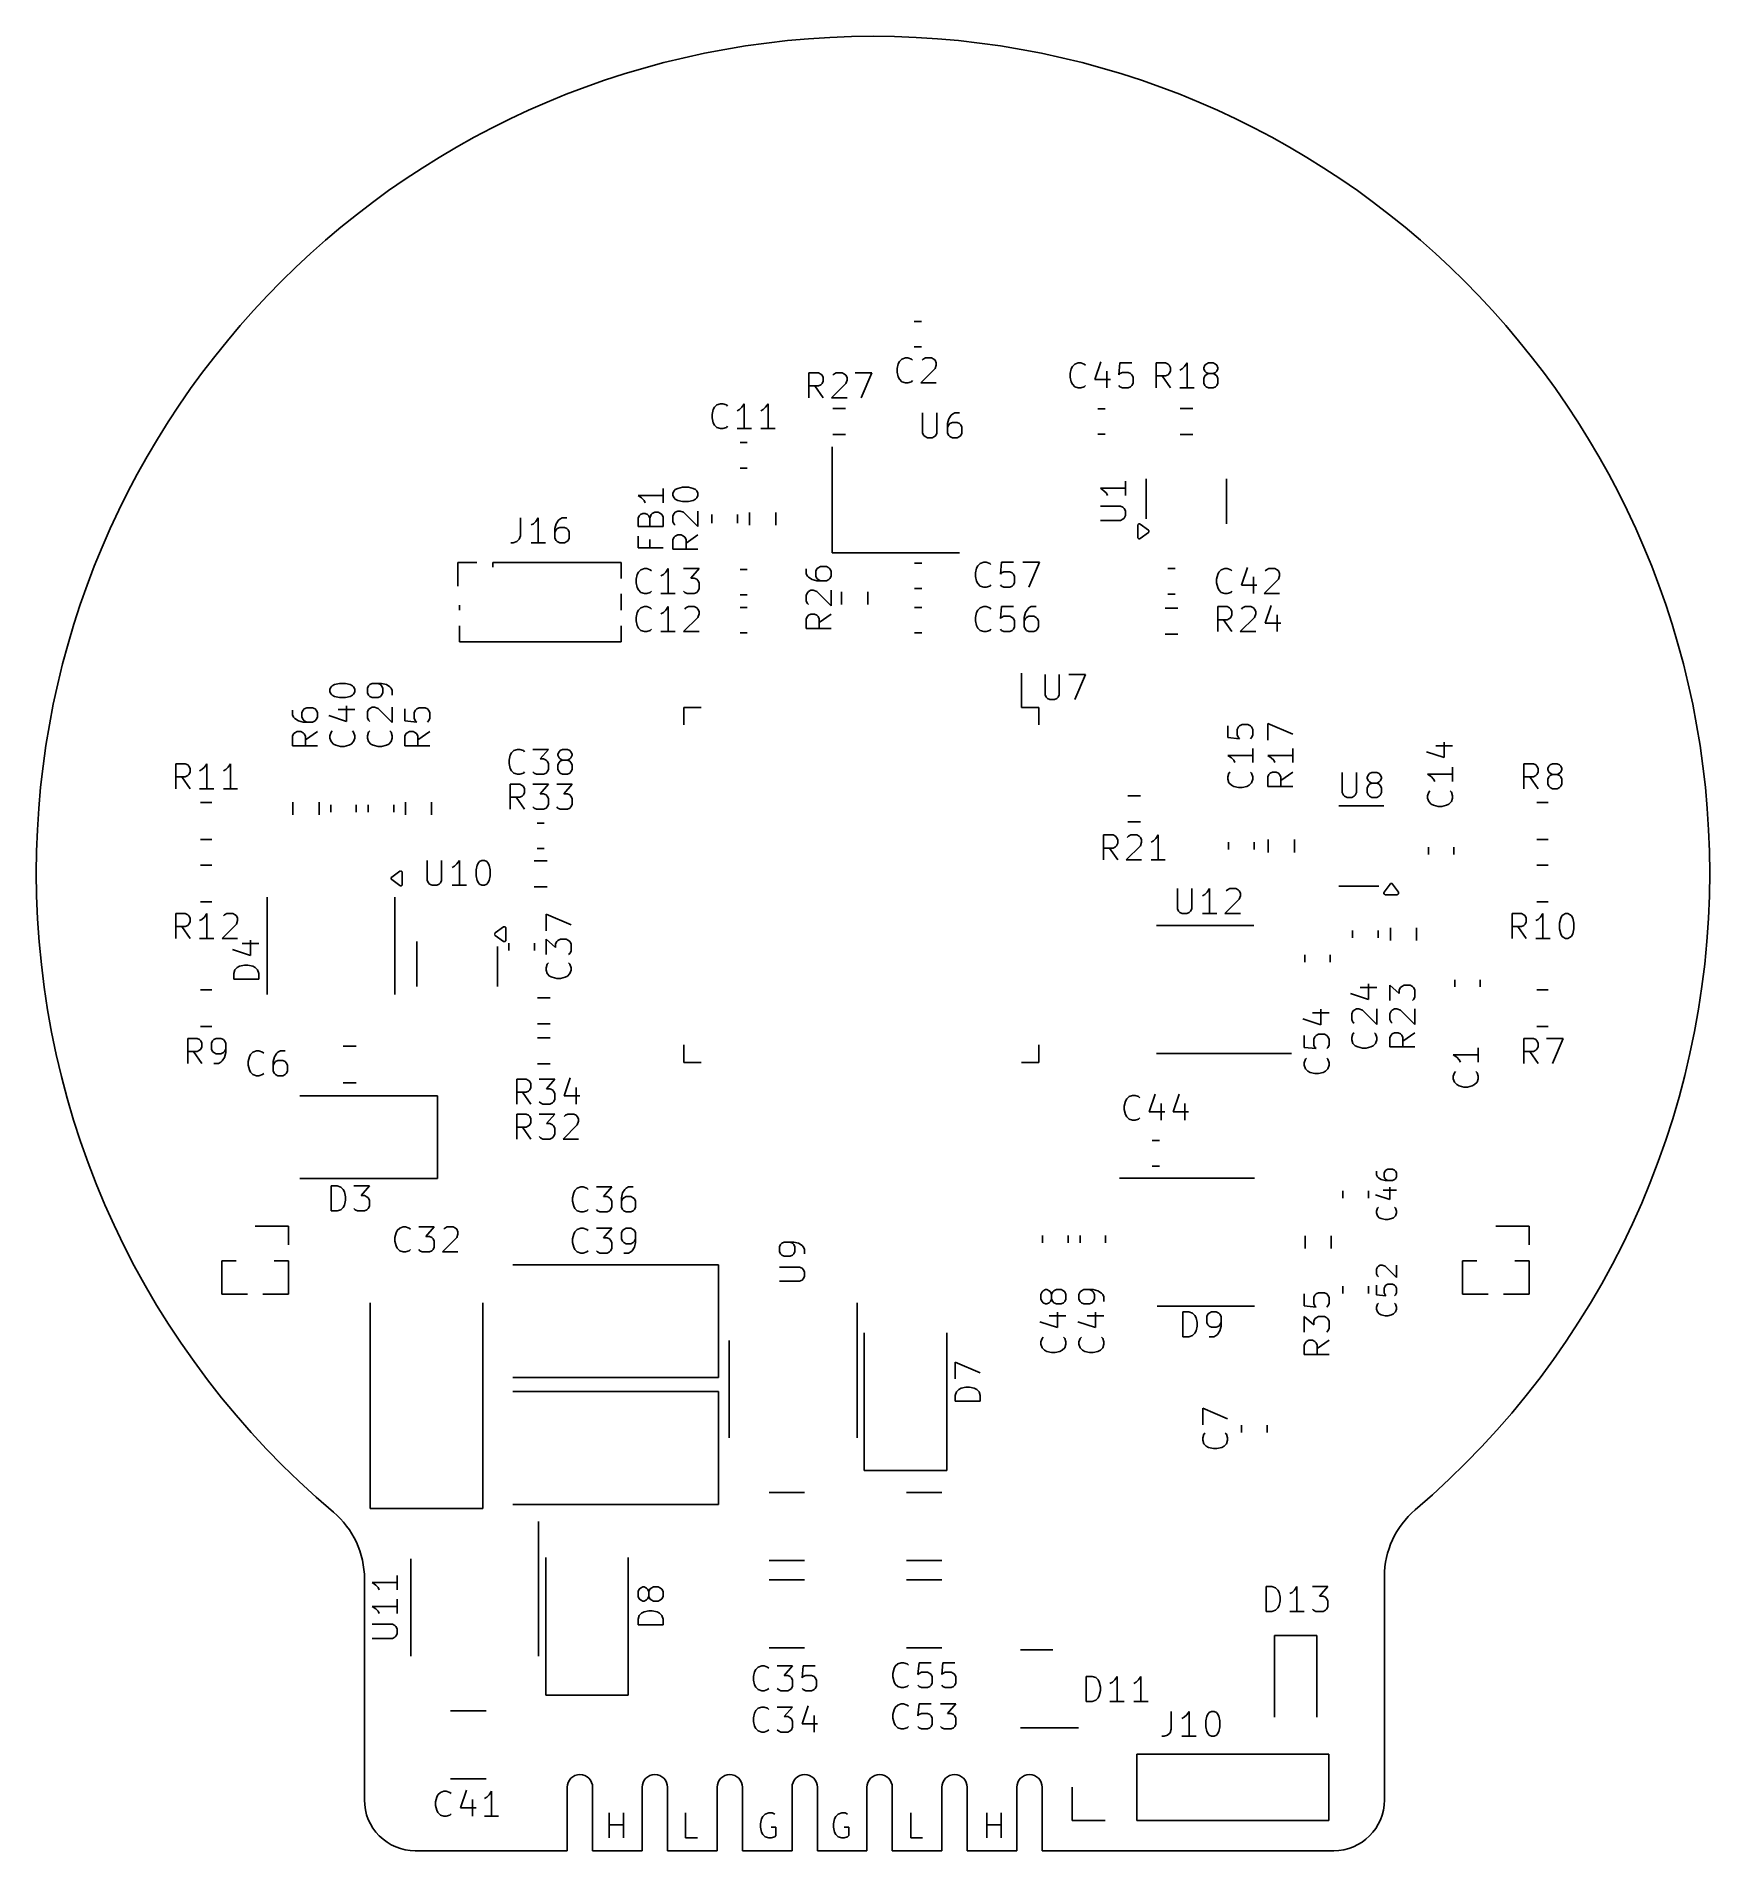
# Model space of a CAD drawing. Extents: x 116 to 183, y -110.2 to -37.6.
import ezdxf

# ---------------------------------------------------------------- set-up
doc = ezdxf.new("R2010")
doc.units = 0
doc.layers.add('BLACK', color=7, linetype='CONTINUOUS')

msp = doc.modelspace()

# ---------------------------------------------------------------- linework, layer by layer
at = {"layer": 'BLACK', "linetype": 'CONTINUOUS'}
for p, q in [((151.103733, -48.99), (151.396267, -48.99)), ((151.103733, -50.01), (151.396267, -50.01)), ((150.414286, -50.88339), (150.461905, -50.692914)), ((150.461905, -50.692914), (150.509524, -50.597676)), ((150.509524, -50.597676), (150.604762, -50.502438)), ((150.604762, -50.502438), (150.747619, -50.454819)), ((150.747619, -50.454819), (150.842857, -50.454819)), ((150.842857, -50.454819), (150.985714, -50.502438)), ((150.985714, -50.502438), (151.033333, -50.550057)), ((151.414286, -50.550057), (151.461905, -50.502438)), ((151.461905, -50.502438), (151.557143, -50.454819)), ((151.557143, -50.454819), (151.795238, -50.454819)), ((151.795238, -50.454819), (151.890476, -50.502438)), ((151.890476, -50.502438), (151.938095, -50.550057)), ((151.938095, -50.550057), (151.985714, -50.645295)), ((151.985714, -50.740533), (151.938095, -50.88339)), ((151.985714, -50.645295), (151.985714, -50.740533)), ((157.385714, -50.892914), (157.433333, -50.797676)), ((157.433333, -50.797676), (157.528571, -50.702438)), ((157.528571, -50.702438), (157.671428, -50.654819)), ((157.671428, -50.654819), (157.766666, -50.654819)), ((157.766666, -50.654819), (157.909523, -50.702438)), ((157.909523, -50.702438), (157.957142, -50.750057)), ((158.57619, -50.6072), (158.338095, -51.321485)), ((159.338095, -50.654819), (159.290476, -51.131009)), ((159.814285, -50.654819), (159.338095, -50.654819)), ((160.785714, -51.654819), (160.785714, -50.654819)), ((160.785714, -50.654819), (161.166666, -50.654819)), ((161.166666, -50.654819), (161.261904, -50.702438)), ((161.261904, -50.702438), (161.309523, -50.750057)), ((161.309523, -50.750057), (161.357142, -50.845295)), ((161.357142, -50.845295), (161.357142, -50.988152)), ((161.928571, -50.797676), (161.833333, -50.892914)), ((162.023809, -50.654819), (161.928571, -50.797676)), ((162.023809, -51.654819), (162.023809, -50.654819)), ((162.690476, -50.845295), (162.738095, -50.750057)), ((162.690476, -50.892914), (162.690476, -50.845295)), ((162.738095, -50.750057), (162.785714, -50.702438)), ((162.785714, -50.702438), (162.880952, -50.654819)), ((162.880952, -50.654819), (163.071428, -50.654819)), ((163.071428, -50.654819), (163.166666, -50.702438)), ((163.166666, -50.702438), (163.214285, -50.750057)), ((163.214285, -50.750057), (163.261904, -50.845295)), ((163.261904, -50.845295), (163.261904, -50.892914)), ((146.885714, -52.054819), (146.885714, -51.054819)), ((146.885714, -51.054819), (147.266666, -51.054819)), ((147.266666, -51.578628), (146.885714, -51.578628)), ((147.457142, -52.054819), (147.123809, -51.578628)), ((147.266666, -51.054819), (147.361904, -51.102438)), ((147.361904, -51.531009), (147.266666, -51.578628)), ((147.361904, -51.102438), (147.409523, -51.150057)), ((147.409523, -51.48339), (147.361904, -51.531009)), ((147.409523, -51.150057), (147.457142, -51.245295)), ((147.457142, -51.388152), (147.409523, -51.48339)), ((147.457142, -51.245295), (147.457142, -51.388152)), ((148.361904, -51.48339), (147.790476, -52.054819)), ((147.838095, -51.150057), (147.885714, -51.102438)), ((147.885714, -51.102438), (147.980952, -51.054819)), ((147.980952, -51.054819), (148.219047, -51.054819)), ((148.219047, -51.054819), (148.314285, -51.102438)), ((148.314285, -51.102438), (148.361904, -51.150057)), ((148.361904, -51.150057), (148.409523, -51.245295)), ((148.409523, -51.340533), (148.361904, -51.48339)), ((148.409523, -51.245295), (148.409523, -51.340533)), ((148.742857, -51.054819), (149.409523, -51.054819)), ((149.409523, -51.054819), (148.980952, -52.054819)), ((150.414286, -51.026247), (150.414286, -50.88339)), ((150.461905, -51.216723), (150.414286, -51.026247)), ((150.509524, -51.311961), (150.461905, -51.216723)), ((150.604762, -51.4072), (150.509524, -51.311961)), ((150.747619, -51.454819), (150.604762, -51.4072)), ((150.842857, -51.454819), (150.747619, -51.454819)), ((150.985714, -51.4072), (150.842857, -51.454819)), ((151.033333, -51.35958), (150.985714, -51.4072)), ((151.938095, -50.88339), (151.366667, -51.454819)), ((151.366667, -51.454819), (151.985714, -51.454819)), ((157.338095, -51.08339), (157.385714, -50.892914)), ((157.338095, -51.226247), (157.338095, -51.08339)), ((157.385714, -51.416723), (157.338095, -51.226247)), ((157.433333, -51.511961), (157.385714, -51.416723)), ((157.528571, -51.6072), (157.433333, -51.511961)), ((157.957142, -51.55958), (157.909523, -51.6072)), ((158.338095, -51.321485), (158.957142, -51.321485)), ((158.814285, -50.988152), (158.814285, -51.654819)), ((159.290476, -51.131009), (159.338095, -51.08339)), ((159.338095, -51.6072), (159.290476, -51.55958)), ((159.338095, -51.08339), (159.433333, -51.035771)), ((159.433333, -51.035771), (159.671428, -51.035771)), ((159.671428, -51.035771), (159.766666, -51.08339)), ((159.766666, -51.08339), (159.814285, -51.131009)), ((159.814285, -51.55958), (159.766666, -51.6072)), ((159.814285, -51.131009), (159.861904, -51.226247)), ((159.861904, -51.464342), (159.814285, -51.55958)), ((159.861904, -51.226247), (159.861904, -51.464342)), ((161.166666, -51.178628), (160.785714, -51.178628)), ((161.357142, -51.654819), (161.023809, -51.178628)), ((161.261904, -51.131009), (161.166666, -51.178628)), ((161.309523, -51.08339), (161.261904, -51.131009)), ((161.357142, -50.988152), (161.309523, -51.08339)), ((161.833333, -50.892914), (161.738095, -50.940533)), ((162.738095, -50.988152), (162.690476, -50.892914)), ((162.738095, -51.178628), (162.690476, -51.273866)), ((162.690476, -51.273866), (162.690476, -51.464342)), ((162.690476, -51.464342), (162.738095, -51.55958)), ((162.785714, -51.035771), (162.738095, -50.988152)), ((162.785714, -51.131009), (162.738095, -51.178628)), ((162.738095, -51.55958), (162.785714, -51.6072)), ((162.880952, -51.08339), (162.785714, -51.035771)), ((162.880952, -51.08339), (162.785714, -51.131009)), ((163.071428, -51.08339), (162.880952, -51.08339)), ((163.166666, -51.035771), (163.071428, -51.08339)), ((163.166666, -51.131009), (163.071428, -51.08339)), ((163.214285, -50.988152), (163.166666, -51.035771)), ((163.214285, -51.178628), (163.166666, -51.131009)), ((163.166666, -51.6072), (163.214285, -51.55958)), ((163.261904, -50.892914), (163.214285, -50.988152)), ((163.261904, -51.273866), (163.214285, -51.178628)), ((163.214285, -51.55958), (163.261904, -51.464342)), ((163.261904, -51.464342), (163.261904, -51.273866)), ((143.200571, -52.334438), (143.343428, -52.286819)), ((143.343428, -52.286819), (143.438666, -52.286819)), ((143.438666, -52.286819), (143.581523, -52.334438)), ((144.295809, -52.286819), (144.200571, -52.429676)), ((144.295809, -53.286819), (144.295809, -52.286819)), ((145.24819, -52.286819), (145.152952, -52.429676)), ((145.24819, -53.286819), (145.24819, -52.286819)), ((147.790476, -52.054819), (148.409523, -52.054819)), ((157.671428, -51.654819), (157.528571, -51.6072)), ((157.766666, -51.654819), (157.671428, -51.654819)), ((157.909523, -51.6072), (157.766666, -51.654819)), ((159.433333, -51.654819), (159.338095, -51.6072)), ((159.671428, -51.654819), (159.433333, -51.654819)), ((159.766666, -51.6072), (159.671428, -51.654819)), ((162.309523, -51.654819), (161.738095, -51.654819)), ((162.785714, -51.6072), (162.880952, -51.654819)), ((162.880952, -51.654819), (163.071428, -51.654819)), ((163.071428, -51.654819), (163.166666, -51.6072)), ((143.010095, -52.71539), (143.057714, -52.524914)), ((143.010095, -52.858247), (143.010095, -52.71539)), ((143.057714, -53.048723), (143.010095, -52.858247)), ((143.057714, -52.524914), (143.105333, -52.429676)), ((143.105333, -52.429676), (143.200571, -52.334438)), ((143.581523, -52.334438), (143.629142, -52.382057)), ((144.105333, -52.524914), (144.010095, -52.572533)), ((144.200571, -52.429676), (144.105333, -52.524914)), ((145.057714, -52.524914), (144.962476, -52.572533)), ((145.152952, -52.429676), (145.057714, -52.524914)), ((148.354724, -52.4775), (147.845276, -52.4775)), ((151.438095, -52.654819), (151.438095, -53.464342)), ((152.009523, -53.464342), (152.009523, -52.654819)), ((152.485714, -52.892914), (152.438095, -53.08339)), ((152.580952, -52.750057), (152.485714, -52.892914)), ((152.628571, -53.035771), (152.533333, -53.08339)), ((152.628571, -52.702438), (152.580952, -52.750057)), ((152.723809, -52.654819), (152.628571, -52.702438)), ((152.819047, -53.035771), (152.628571, -53.035771)), ((152.914285, -52.654819), (152.723809, -52.654819)), ((152.914285, -53.08339), (152.819047, -53.035771)), ((158.746267, -52.49), (158.453733, -52.49)), ((162.254724, -52.4775), (161.745276, -52.4775)), ((143.105333, -53.143961), (143.057714, -53.048723)), ((143.200571, -53.2392), (143.105333, -53.143961)), ((143.343428, -53.286819), (143.200571, -53.2392)), ((143.438666, -53.286819), (143.343428, -53.286819)), ((143.581523, -53.2392), (143.438666, -53.286819)), ((143.629142, -53.19158), (143.581523, -53.2392)), ((144.581523, -53.286819), (144.010095, -53.286819)), ((145.533904, -53.286819), (144.962476, -53.286819)), ((148.354724, -53.5225), (147.845276, -53.5225)), ((151.438095, -53.464342), (151.485714, -53.55958)), ((151.485714, -53.55958), (151.533333, -53.6072)), ((151.533333, -53.6072), (151.628571, -53.654819)), ((151.628571, -53.654819), (151.819047, -53.654819)), ((151.819047, -53.654819), (151.914285, -53.6072)), ((151.914285, -53.6072), (151.961904, -53.55958)), ((151.961904, -53.55958), (152.009523, -53.464342)), ((152.438095, -53.08339), (152.438095, -53.464342)), ((152.485714, -53.131009), (152.438095, -53.226247)), ((152.438095, -53.464342), (152.485714, -53.55958)), ((152.533333, -53.08339), (152.485714, -53.131009)), ((152.485714, -53.55958), (152.533333, -53.6072)), ((152.533333, -53.6072), (152.628571, -53.654819)), ((152.628571, -53.654819), (152.819047, -53.654819)), ((152.819047, -53.654819), (152.914285, -53.6072)), ((152.961904, -53.131009), (152.914285, -53.08339)), ((152.914285, -53.6072), (152.961904, -53.55958)), ((153.009523, -53.226247), (152.961904, -53.131009)), ((152.961904, -53.55958), (153.009523, -53.464342)), ((153.009523, -53.464342), (153.009523, -53.226247)), ((158.746267, -53.51), (158.453733, -53.51)), ((162.254724, -53.5225), (161.745276, -53.5225)), ((144.125733, -53.846), (144.418267, -53.846)), ((147.818, -54.009), (147.818, -58.259)), ((144.125733, -54.866), (144.418267, -54.866)), ((141.043819, -55.681714), (141.043819, -56.253142)), ((141.440819, -55.87219), (141.488438, -55.776952)), ((141.440819, -55.967428), (141.440819, -55.87219)), ((141.488438, -55.776952), (141.536057, -55.729333)), ((141.536057, -55.729333), (141.631295, -55.681714)), ((141.631295, -55.681714), (141.821771, -55.634095)), ((141.821771, -55.634095), (142.059866, -55.634095)), ((142.059866, -55.634095), (142.250342, -55.681714)), ((142.250342, -55.681714), (142.34558, -55.729333)), ((142.34558, -55.729333), (142.3932, -55.776952)), ((142.3932, -55.776952), (142.440819, -55.87219)), ((142.440819, -55.87219), (142.440819, -55.967428)), ((159.554819, -55.67619), (158.554819, -55.67619)), ((158.554819, -55.67619), (158.697676, -55.771428)), ((158.697676, -55.771428), (158.792914, -55.866666)), ((158.792914, -55.866666), (158.840533, -55.961904)), ((159.554819, -55.390476), (159.554819, -55.961904)), ((160.39, -56.1), (160.39, -55.3)), ((163.61, -57.1), (163.61, -55.3)), ((141.043819, -55.967428), (140.043819, -55.967428)), ((140.043819, -55.967428), (140.186676, -56.062666)), ((140.186676, -56.062666), (140.281914, -56.157904)), ((140.281914, -56.157904), (140.329533, -56.253142)), ((140.615247, -56.681714), (140.710485, -56.634095)), ((140.710485, -56.634095), (140.853342, -56.634095)), ((140.853342, -56.634095), (140.94858, -56.681714)), ((141.488438, -56.062666), (141.440819, -55.967428)), ((141.536057, -56.110285), (141.488438, -56.062666)), ((141.488438, -56.681714), (141.536057, -56.634095)), ((141.631295, -56.157904), (141.536057, -56.110285)), ((141.536057, -56.634095), (141.631295, -56.586476)), ((141.821771, -56.205523), (141.631295, -56.157904)), ((141.631295, -56.586476), (141.726533, -56.586476)), ((141.726533, -56.586476), (141.86939, -56.634095)), ((142.059866, -56.205523), (141.821771, -56.205523)), ((141.86939, -56.634095), (142.440819, -57.205523)), ((142.250342, -56.157904), (142.059866, -56.205523)), ((142.34558, -56.110285), (142.250342, -56.157904)), ((142.3932, -56.062666), (142.34558, -56.110285)), ((142.440819, -55.967428), (142.3932, -56.062666)), ((142.440819, -57.205523), (142.440819, -56.586476)), ((144.5115, -56.641276), (144.5115, -57.150724)), ((145.5565, -56.641276), (145.5565, -57.150724)), ((159.364342, -56.390476), (158.554819, -56.390476)), ((159.45958, -56.438095), (159.364342, -56.390476)), ((159.5072, -56.485714), (159.45958, -56.438095)), ((159.554819, -56.580952), (159.5072, -56.485714)), ((159.554819, -56.771428), (159.554819, -56.580952)), ((160.39, -56.1), (160.39, -56.9)), ((135.334476, -56.858819), (135.334476, -57.573104)), ((135.858286, -57.096914), (135.763048, -57.144533)), ((135.953524, -57.001676), (135.858286, -57.096914)), ((136.048762, -56.858819), (135.953524, -57.001676)), ((136.048762, -57.858819), (136.048762, -56.858819)), ((136.763048, -57.096914), (136.715429, -57.28739)), ((136.715429, -57.28739), (136.715429, -57.668342)), ((136.763048, -57.335009), (136.715429, -57.430247)), ((136.858286, -56.954057), (136.763048, -57.096914)), ((136.810667, -57.28739), (136.763048, -57.335009)), ((136.905905, -57.239771), (136.810667, -57.28739)), ((136.905905, -56.906438), (136.858286, -56.954057)), ((137.001143, -56.858819), (136.905905, -56.906438)), ((137.096381, -57.239771), (136.905905, -57.239771)), ((137.191619, -56.858819), (137.001143, -56.858819)), ((137.191619, -57.28739), (137.096381, -57.239771)), ((137.239238, -57.335009), (137.191619, -57.28739)), ((137.286857, -57.430247), (137.239238, -57.335009)), ((140.043819, -56.87219), (140.091438, -56.776952)), ((140.043819, -57.205523), (140.043819, -56.87219)), ((141.043819, -57.205523), (140.043819, -57.205523)), ((140.091438, -56.776952), (140.139057, -56.729333)), ((140.139057, -56.729333), (140.234295, -56.681714)), ((140.234295, -56.681714), (140.329533, -56.681714)), ((140.329533, -56.681714), (140.424771, -56.729333)), ((140.424771, -56.729333), (140.47239, -56.776952)), ((140.47239, -56.776952), (140.520009, -56.87219)), ((140.520009, -56.87219), (140.567628, -56.729333)), ((140.520009, -56.87219), (140.520009, -57.205523)), ((140.567628, -56.729333), (140.615247, -56.681714)), ((140.94858, -56.681714), (140.9962, -56.729333)), ((140.9962, -56.729333), (141.043819, -56.824571)), ((141.043819, -56.824571), (141.043819, -57.205523)), ((141.440819, -56.776952), (141.488438, -56.681714)), ((141.440819, -57.015047), (141.440819, -56.776952)), ((141.488438, -57.110285), (141.440819, -57.015047)), ((141.536057, -57.157904), (141.488438, -57.110285)), ((143, -56.724733), (143, -57.067267)), ((144.02, -56.724733), (144.02, -57.067267)), ((158.554819, -56.961904), (159.364342, -56.961904)), ((159.364342, -56.961904), (159.45958, -56.914285)), ((159.45958, -56.914285), (159.5072, -56.866666)), ((159.5072, -56.866666), (159.554819, -56.771428)), ((160.05, -57.16), (160.052162, -57.149125)), ((160.05, -57.64), (160.05, -57.16)), ((160.051664, -57.145965), (160.053216, -57.14383)), ((160.052162, -57.149125), (160.051664, -57.145965)), ((160.053216, -57.14383), (160.054567, -57.137039)), ((160.054567, -57.137039), (160.067724, -57.123881)), ((160.067724, -57.123881), (160.078674, -57.108826)), ((160.078674, -57.108826), (160.083549, -57.108056)), ((160.083549, -57.108056), (160.087039, -57.104567)), ((160.087039, -57.104567), (160.105649, -57.104567)), ((160.105649, -57.104567), (160.124035, -57.101664)), ((160.124035, -57.101664), (160.130324, -57.104567)), ((160.130324, -57.104567), (160.132961, -57.104567)), ((160.132961, -57.104567), (160.135222, -57.106828)), ((160.135222, -57.106828), (160.14529, -57.111476)), ((160.14529, -57.111476), (160.47529, -57.351476)), ((160.47529, -57.351476), (160.491173, -57.368674)), ((160.491173, -57.368674), (160.492674, -57.37818)), ((160.492674, -57.37818), (160.498336, -57.385965)), ((160.498336, -57.385965), (160.496119, -57.4)), ((160.496119, -57.4), (160.498336, -57.414035)), ((135.048762, -57.858819), (134.953524, -57.858819)), ((135.191619, -57.8112), (135.048762, -57.858819)), ((135.286857, -57.715961), (135.191619, -57.8112)), ((135.334476, -57.573104), (135.286857, -57.715961)), ((136.334476, -57.858819), (135.763048, -57.858819)), ((136.715429, -57.668342), (136.763048, -57.76358)), ((136.763048, -57.76358), (136.810667, -57.8112)), ((136.810667, -57.8112), (136.905905, -57.858819)), ((136.905905, -57.858819), (137.096381, -57.858819)), ((137.096381, -57.858819), (137.191619, -57.8112)), ((137.191619, -57.8112), (137.239238, -57.76358)), ((137.239238, -57.76358), (137.286857, -57.668342)), ((137.286857, -57.668342), (137.286857, -57.430247)), ((140.043819, -58.062666), (140.043819, -57.586476)), ((141.043819, -58.062666), (140.043819, -58.062666)), ((140.520009, -57.729333), (140.520009, -58.062666)), ((141.440819, -57.729333), (141.488438, -57.634095)), ((141.440819, -58.110285), (141.440819, -57.729333)), ((142.440819, -58.110285), (141.440819, -58.110285)), ((141.488438, -57.634095), (141.536057, -57.586476)), ((141.536057, -57.586476), (141.631295, -57.538857)), ((141.631295, -57.538857), (141.774152, -57.538857)), ((141.774152, -57.538857), (141.86939, -57.586476)), ((141.86939, -57.586476), (141.917009, -57.634095)), ((141.917009, -57.634095), (141.964628, -57.729333)), ((142.440819, -57.538857), (141.964628, -57.87219)), ((141.964628, -57.729333), (141.964628, -58.110285)), ((160.052162, -57.650874), (160.05, -57.64)), ((160.051664, -57.654035), (160.052162, -57.650874)), ((160.053216, -57.656169), (160.051664, -57.654035)), ((160.054567, -57.662961), (160.053216, -57.656169)), ((160.067724, -57.676118), (160.054567, -57.662961)), ((160.078674, -57.691174), (160.067724, -57.676118)), ((160.083549, -57.691943), (160.078674, -57.691174)), ((160.087039, -57.695433), (160.083549, -57.691943)), ((160.105649, -57.695433), (160.087039, -57.695433)), ((160.124035, -57.698336), (160.105649, -57.695433)), ((160.130324, -57.695433), (160.124035, -57.698336)), ((160.132961, -57.695433), (160.130324, -57.695433)), ((160.135222, -57.693171), (160.132961, -57.695433)), ((160.14529, -57.688524), (160.135222, -57.693171)), ((160.47529, -57.448524), (160.14529, -57.688524)), ((160.491173, -57.431326), (160.47529, -57.448524)), ((160.492674, -57.421819), (160.491173, -57.431326)), ((160.498336, -57.414035), (160.492674, -57.421819)), ((132.83, -58.65), (133.59, -58.65)), ((132.83, -59.6), (132.83, -58.65)), ((134.225, -58.65), (139.365, -58.65)), ((134.225, -58.84), (134.225, -58.65)), ((139.365, -59.29247), (139.365, -58.65)), ((147.346247, -58.809095), (147.251009, -58.856714)), ((147.584342, -58.809095), (147.346247, -58.809095)), ((147.67958, -58.856714), (147.584342, -58.809095)), ((147.818, -58.259), (152.918, -58.259)), ((151.110733, -58.672), (151.403267, -58.672)), ((153.598714, -58.874914), (153.646333, -58.779676)), ((153.646333, -58.779676), (153.741571, -58.684438)), ((153.741571, -58.684438), (153.884428, -58.636819)), ((153.884428, -58.636819), (153.979666, -58.636819)), ((153.979666, -58.636819), (154.122523, -58.684438)), ((154.122523, -58.684438), (154.170142, -58.732057)), ((154.598714, -58.636819), (154.551095, -59.113009)), ((155.074904, -58.636819), (154.598714, -58.636819)), ((155.455857, -58.636819), (156.122523, -58.636819)), ((156.122523, -58.636819), (155.693952, -59.636819)), ((164.44119, -58.8432), (164.203095, -59.557485)), ((139.962095, -59.31939), (140.009714, -59.128914)), ((139.962095, -59.462247), (139.962095, -59.31939)), ((140.009714, -59.652723), (139.962095, -59.462247)), ((140.009714, -59.128914), (140.057333, -59.033676)), ((140.057333, -59.033676), (140.152571, -58.938438)), ((140.152571, -58.938438), (140.295428, -58.890819)), ((140.295428, -58.890819), (140.390666, -58.890819)), ((140.390666, -58.890819), (140.533523, -58.938438)), ((140.533523, -58.938438), (140.581142, -58.986057)), ((141.057333, -59.128914), (140.962095, -59.176533)), ((141.152571, -59.033676), (141.057333, -59.128914)), ((141.247809, -58.890819), (141.152571, -59.033676)), ((141.247809, -59.890819), (141.247809, -58.890819)), ((141.866857, -58.890819), (142.485904, -58.890819)), ((142.485904, -58.890819), (142.152571, -59.271771)), ((142.152571, -59.271771), (142.295428, -59.271771)), ((142.295428, -59.271771), (142.390666, -59.31939)), ((142.390666, -59.31939), (142.438285, -59.367009)), ((142.438285, -59.367009), (142.485904, -59.462247)), ((142.485904, -59.462247), (142.485904, -59.700342)), ((144.125733, -58.926), (144.418267, -58.926)), ((146.774819, -58.904333), (146.774819, -59.094809)), ((146.774819, -59.094809), (146.822438, -59.190047)), ((146.822438, -59.190047), (146.870057, -59.237666)), ((146.870057, -59.237666), (147.012914, -59.332904)), ((147.012914, -59.332904), (147.20339, -59.380523)), ((147.20339, -58.904333), (147.155771, -58.999571)), ((147.155771, -58.999571), (147.155771, -59.190047)), ((147.155771, -59.190047), (147.20339, -59.285285)), ((147.251009, -58.856714), (147.20339, -58.904333)), ((147.20339, -59.285285), (147.251009, -59.332904)), ((147.20339, -59.380523), (147.584342, -59.380523)), ((147.251009, -59.332904), (147.346247, -59.380523)), ((147.584342, -59.380523), (147.67958, -59.332904)), ((147.7272, -58.904333), (147.67958, -58.856714)), ((147.67958, -59.332904), (147.7272, -59.285285)), ((147.774819, -58.999571), (147.7272, -58.904333)), ((147.7272, -59.285285), (147.774819, -59.190047)), ((147.774819, -59.190047), (147.774819, -58.999571)), ((153.551095, -59.06539), (153.598714, -58.874914)), ((153.551095, -59.208247), (153.551095, -59.06539)), ((153.598714, -59.398723), (153.551095, -59.208247)), ((153.646333, -59.493961), (153.598714, -59.398723)), ((153.741571, -59.5892), (153.646333, -59.493961)), ((154.170142, -59.54158), (154.122523, -59.5892)), ((154.551095, -59.113009), (154.598714, -59.06539)), ((154.598714, -59.5892), (154.551095, -59.54158)), ((154.598714, -59.06539), (154.693952, -59.017771)), ((154.693952, -59.017771), (154.932047, -59.017771)), ((154.932047, -59.017771), (155.027285, -59.06539)), ((155.027285, -59.06539), (155.074904, -59.113009)), ((155.074904, -59.54158), (155.027285, -59.5892)), ((155.074904, -59.113009), (155.122523, -59.208247)), ((155.122523, -59.446342), (155.074904, -59.54158)), ((155.122523, -59.208247), (155.122523, -59.446342)), ((161.546267, -58.89), (161.253733, -58.89)), ((163.203095, -59.31939), (163.250714, -59.128914)), ((163.203095, -59.462247), (163.203095, -59.31939)), ((163.250714, -59.652723), (163.203095, -59.462247)), ((163.250714, -59.128914), (163.298333, -59.033676)), ((163.298333, -59.033676), (163.393571, -58.938438)), ((163.393571, -58.938438), (163.536428, -58.890819)), ((163.536428, -58.890819), (163.631666, -58.890819)), ((163.631666, -58.890819), (163.774523, -58.938438)), ((163.774523, -58.938438), (163.822142, -58.986057)), ((164.203095, -59.557485), (164.822142, -59.557485)), ((164.679285, -59.224152), (164.679285, -59.890819)), ((165.679285, -59.31939), (165.107857, -59.890819)), ((165.155476, -58.986057), (165.203095, -58.938438)), ((165.203095, -58.938438), (165.298333, -58.890819)), ((165.298333, -58.890819), (165.536428, -58.890819)), ((165.536428, -58.890819), (165.631666, -58.938438)), ((165.631666, -58.938438), (165.679285, -58.986057)), ((165.679285, -58.986057), (165.726904, -59.081295)), ((165.726904, -59.176533), (165.679285, -59.31939)), ((165.726904, -59.081295), (165.726904, -59.176533)), ((139.365, -60.56247), (139.365, -59.90753)), ((140.057333, -59.747961), (140.009714, -59.652723)), ((140.152571, -59.8432), (140.057333, -59.747961)), ((140.295428, -59.890819), (140.152571, -59.8432)), ((140.390666, -59.890819), (140.295428, -59.890819)), ((140.533523, -59.8432), (140.390666, -59.890819)), ((140.581142, -59.79558), (140.533523, -59.8432)), ((141.533523, -59.890819), (140.962095, -59.890819)), ((141.914476, -59.8432), (141.866857, -59.79558)), ((142.009714, -59.890819), (141.914476, -59.8432)), ((142.295428, -59.890819), (142.009714, -59.890819)), ((142.390666, -59.8432), (142.295428, -59.890819)), ((142.438285, -59.79558), (142.390666, -59.8432)), ((142.485904, -59.700342), (142.438285, -59.79558)), ((144.125733, -59.946), (144.418267, -59.946)), ((146.774819, -59.951952), (146.822438, -59.856714)), ((146.774819, -60.190047), (146.774819, -59.951952)), ((146.822438, -60.285285), (146.774819, -60.190047)), ((146.822438, -59.856714), (146.870057, -59.809095)), ((146.870057, -60.332904), (146.822438, -60.285285)), ((146.870057, -59.809095), (146.965295, -59.761476)), ((146.965295, -59.761476), (147.060533, -59.761476)), ((147.060533, -59.761476), (147.20339, -59.809095)), ((147.20339, -59.809095), (147.774819, -60.380523)), ((147.774819, -60.380523), (147.774819, -59.761476)), ((148.1945, -59.816276), (148.1945, -60.325724)), ((149.2395, -59.816276), (149.2395, -60.325724)), ((151.110733, -59.692), (151.403267, -59.692)), ((153.884428, -59.636819), (153.741571, -59.5892)), ((153.979666, -59.636819), (153.884428, -59.636819)), ((154.122523, -59.5892), (153.979666, -59.636819)), ((154.693952, -59.636819), (154.598714, -59.5892)), ((154.932047, -59.636819), (154.693952, -59.636819)), ((155.027285, -59.5892), (154.932047, -59.636819)), ((161.546267, -59.91), (161.253733, -59.91)), ((163.298333, -59.747961), (163.250714, -59.652723)), ((163.393571, -59.8432), (163.298333, -59.747961)), ((163.536428, -59.890819), (163.393571, -59.8432)), ((163.631666, -59.890819), (163.536428, -59.890819)), ((163.774523, -59.8432), (163.631666, -59.890819)), ((163.822142, -59.79558), (163.774523, -59.8432)), ((165.107857, -59.890819), (165.726904, -59.890819)), ((132.895, -60.56247), (132.895, -60.36)), ((139.962095, -60.84339), (140.009714, -60.652914)), ((139.962095, -60.986247), (139.962095, -60.84339)), ((140.009714, -61.176723), (139.962095, -60.986247)), ((140.009714, -60.652914), (140.057333, -60.557676)), ((140.057333, -60.557676), (140.152571, -60.462438)), ((140.152571, -60.462438), (140.295428, -60.414819)), ((140.295428, -60.414819), (140.390666, -60.414819)), ((140.390666, -60.414819), (140.533523, -60.462438)), ((140.533523, -60.462438), (140.581142, -60.510057)), ((141.057333, -60.652914), (140.962095, -60.700533)), ((141.152571, -60.557676), (141.057333, -60.652914)), ((141.247809, -60.414819), (141.152571, -60.557676)), ((141.247809, -61.414819), (141.247809, -60.414819)), ((142.438285, -60.84339), (141.866857, -61.414819)), ((141.914476, -60.510057), (141.962095, -60.462438)), ((141.962095, -60.462438), (142.057333, -60.414819)), ((142.057333, -60.414819), (142.295428, -60.414819)), ((142.295428, -60.414819), (142.390666, -60.462438)), ((142.390666, -60.462438), (142.438285, -60.510057)), ((142.438285, -60.510057), (142.485904, -60.605295)), ((142.485904, -60.700533), (142.438285, -60.84339)), ((142.485904, -60.605295), (142.485904, -60.700533)), ((144.125733, -60.45), (144.418267, -60.45)), ((146.774819, -60.904333), (146.822438, -60.809095)), ((146.774819, -61.285285), (146.774819, -60.904333)), ((146.822438, -60.809095), (146.870057, -60.761476)), ((146.870057, -60.761476), (146.965295, -60.713857)), ((146.965295, -60.713857), (147.108152, -60.713857)), ((147.108152, -60.713857), (147.20339, -60.761476)), ((147.20339, -60.761476), (147.251009, -60.809095)), ((147.251009, -60.809095), (147.298628, -60.904333)), ((147.774819, -60.713857), (147.298628, -61.04719)), ((147.298628, -60.904333), (147.298628, -61.285285)), ((151.403267, -60.45), (151.110733, -60.45)), ((153.551095, -60.84339), (153.598714, -60.652914)), ((153.551095, -60.986247), (153.551095, -60.84339)), ((153.598714, -61.176723), (153.551095, -60.986247)), ((153.598714, -60.652914), (153.646333, -60.557676)), ((153.646333, -60.557676), (153.741571, -60.462438)), ((153.741571, -60.462438), (153.884428, -60.414819)), ((153.884428, -60.414819), (153.979666, -60.414819)), ((153.979666, -60.414819), (154.122523, -60.462438)), ((154.122523, -60.462438), (154.170142, -60.510057)), ((154.598714, -60.414819), (154.551095, -60.891009)), ((154.551095, -60.891009), (154.598714, -60.84339)), ((155.074904, -60.414819), (154.598714, -60.414819)), ((154.598714, -60.84339), (154.693952, -60.795771)), ((154.693952, -60.795771), (154.932047, -60.795771)), ((154.932047, -60.795771), (155.027285, -60.84339)), ((155.027285, -60.84339), (155.074904, -60.891009)), ((155.074904, -60.891009), (155.122523, -60.986247)), ((155.122523, -60.986247), (155.122523, -61.224342)), ((155.551095, -60.652914), (155.503476, -60.84339)), ((155.503476, -60.84339), (155.503476, -61.224342)), ((155.551095, -60.891009), (155.503476, -60.986247)), ((155.646333, -60.510057), (155.551095, -60.652914)), ((155.598714, -60.84339), (155.551095, -60.891009)), ((155.693952, -60.795771), (155.598714, -60.84339)), ((155.693952, -60.462438), (155.646333, -60.510057)), ((155.78919, -60.414819), (155.693952, -60.462438)), ((155.884428, -60.795771), (155.693952, -60.795771)), ((155.979666, -60.414819), (155.78919, -60.414819)), ((155.979666, -60.84339), (155.884428, -60.795771)), ((156.027285, -60.891009), (155.979666, -60.84339)), ((156.074904, -60.986247), (156.027285, -60.891009)), ((156.074904, -61.224342), (156.074904, -60.986247)), ((161.654724, -60.4775), (161.145276, -60.4775)), ((163.250714, -61.414819), (163.250714, -60.414819)), ((163.250714, -60.414819), (163.631666, -60.414819)), ((163.631666, -60.938628), (163.250714, -60.938628)), ((163.822142, -61.414819), (163.488809, -60.938628)), ((163.631666, -60.414819), (163.726904, -60.462438)), ((163.726904, -60.891009), (163.631666, -60.938628)), ((163.726904, -60.462438), (163.774523, -60.510057)), ((163.774523, -60.84339), (163.726904, -60.891009)), ((163.774523, -60.510057), (163.822142, -60.605295)), ((163.822142, -60.748152), (163.774523, -60.84339)), ((163.822142, -60.605295), (163.822142, -60.748152)), ((164.726904, -60.84339), (164.155476, -61.414819)), ((164.203095, -60.510057), (164.250714, -60.462438)), ((164.250714, -60.462438), (164.345952, -60.414819)), ((164.345952, -60.414819), (164.584047, -60.414819)), ((164.584047, -60.414819), (164.679285, -60.462438)), ((164.679285, -60.462438), (164.726904, -60.510057)), ((164.726904, -60.510057), (164.774523, -60.605295)), ((164.774523, -60.700533), (164.726904, -60.84339)), ((164.774523, -60.605295), (164.774523, -60.700533)), ((165.393571, -60.3672), (165.155476, -61.081485)), ((165.631666, -60.748152), (165.631666, -61.414819)), ((132.895, -61.82), (132.895, -61.17753)), ((139.365, -61.82), (139.365, -61.17753)), ((140.057333, -61.271961), (140.009714, -61.176723)), ((140.152571, -61.3672), (140.057333, -61.271961)), ((140.295428, -61.414819), (140.152571, -61.3672)), ((140.390666, -61.414819), (140.295428, -61.414819)), ((140.533523, -61.3672), (140.390666, -61.414819)), ((140.581142, -61.31958), (140.533523, -61.3672)), ((141.533523, -61.414819), (140.962095, -61.414819)), ((141.866857, -61.414819), (142.485904, -61.414819)), ((144.125733, -61.47), (144.418267, -61.47)), ((147.774819, -61.285285), (146.774819, -61.285285)), ((151.403267, -61.47), (151.110733, -61.47)), ((153.646333, -61.271961), (153.598714, -61.176723)), ((153.741571, -61.3672), (153.646333, -61.271961)), ((153.884428, -61.414819), (153.741571, -61.3672)), ((153.979666, -61.414819), (153.884428, -61.414819)), ((154.122523, -61.3672), (153.979666, -61.414819)), ((154.170142, -61.31958), (154.122523, -61.3672)), ((154.598714, -61.3672), (154.551095, -61.31958)), ((154.693952, -61.414819), (154.598714, -61.3672)), ((154.932047, -61.414819), (154.693952, -61.414819)), ((155.027285, -61.3672), (154.932047, -61.414819)), ((155.074904, -61.31958), (155.027285, -61.3672)), ((155.122523, -61.224342), (155.074904, -61.31958)), ((155.503476, -61.224342), (155.551095, -61.31958)), ((155.551095, -61.31958), (155.598714, -61.3672)), ((155.598714, -61.3672), (155.693952, -61.414819)), ((155.693952, -61.414819), (155.884428, -61.414819)), ((155.884428, -61.414819), (155.979666, -61.3672)), ((155.979666, -61.3672), (156.027285, -61.31958)), ((156.027285, -61.31958), (156.074904, -61.224342)), ((161.654724, -61.5225), (161.145276, -61.5225)), ((164.155476, -61.414819), (164.774523, -61.414819)), ((165.155476, -61.081485), (165.774523, -61.081485)), ((132.895, -61.82), (139.365, -61.82)), ((155.39624, -64.44825), (155.39624, -63.08325)), ((156.337095, -63.139069), (156.337095, -63.948592)), ((156.908523, -63.948592), (156.908523, -63.139069)), ((157.289476, -63.139069), (157.956142, -63.139069)), ((157.956142, -63.139069), (157.527571, -64.139069)), ((127.704819, -63.72619), (127.752438, -63.630952)), ((127.704819, -63.821428), (127.704819, -63.72619)), ((127.752438, -63.916666), (127.704819, -63.821428)), ((127.752438, -63.630952), (127.800057, -63.583333)), ((127.800057, -63.964285), (127.752438, -63.916666)), ((127.800057, -63.583333), (127.895295, -63.535714)), ((127.895295, -63.535714), (128.085771, -63.488095)), ((128.085771, -63.488095), (128.323866, -63.488095)), ((128.323866, -63.488095), (128.514342, -63.535714)), ((128.514342, -63.535714), (128.60958, -63.583333)), ((128.60958, -63.583333), (128.6572, -63.630952)), ((128.6572, -63.916666), (128.60958, -63.964285)), ((128.6572, -63.630952), (128.704819, -63.72619)), ((128.704819, -63.821428), (128.6572, -63.916666)), ((128.704819, -63.72619), (128.704819, -63.821428)), ((129.252438, -63.583333), (129.204819, -63.678571)), ((129.204819, -63.678571), (129.204819, -63.869047)), ((129.204819, -63.869047), (129.252438, -63.964285)), ((129.300057, -63.535714), (129.252438, -63.583333)), ((129.395295, -63.488095), (129.300057, -63.535714)), ((129.776247, -63.488095), (129.395295, -63.488095)), ((129.728628, -63.535714), (129.63339, -63.488095)), ((129.776247, -63.583333), (129.728628, -63.535714)), ((129.966723, -63.535714), (129.776247, -63.488095)), ((129.823866, -63.678571), (129.776247, -63.583333)), ((129.776247, -63.964285), (129.823866, -63.869047)), ((129.823866, -63.869047), (129.823866, -63.678571)), ((130.10958, -63.630952), (129.966723, -63.535714)), ((130.1572, -63.678571), (130.10958, -63.630952)), ((130.204819, -63.773809), (130.1572, -63.678571)), ((130.204819, -63.964285), (130.204819, -63.773809)), ((126.204819, -64.559523), (126.204819, -64.749999)), ((126.63339, -64.559523), (126.585771, -64.654761)), ((126.585771, -64.654761), (126.585771, -64.845237)), ((126.681009, -64.511904), (126.63339, -64.559523)), ((126.776247, -64.464285), (126.681009, -64.511904)), ((127.014342, -64.464285), (126.776247, -64.464285)), ((127.10958, -64.511904), (127.014342, -64.464285)), ((127.1572, -64.559523), (127.10958, -64.511904)), ((127.204819, -64.654761), (127.1572, -64.559523)), ((127.204819, -64.845237), (127.204819, -64.654761)), ((127.895295, -64.011904), (127.800057, -63.964285)), ((128.085771, -64.059523), (127.895295, -64.011904)), ((128.038152, -64.535714), (128.704819, -64.535714)), ((128.323866, -64.059523), (128.085771, -64.059523)), ((128.514342, -64.011904), (128.323866, -64.059523)), ((128.371485, -65.011904), (128.371485, -64.392857)), ((128.60958, -63.964285), (128.514342, -64.011904)), ((129.204819, -64.630952), (129.252438, -64.535714)), ((129.204819, -64.869047), (129.204819, -64.630952)), ((129.252438, -63.964285), (129.300057, -64.011904)), ((129.252438, -64.535714), (129.300057, -64.488095)), ((129.300057, -64.011904), (129.395295, -64.059523)), ((129.300057, -64.488095), (129.395295, -64.440476)), ((129.395295, -64.059523), (129.63339, -64.059523)), ((129.395295, -64.440476), (129.490533, -64.440476)), ((129.490533, -64.440476), (129.63339, -64.488095)), ((129.63339, -64.059523), (129.728628, -64.011904)), ((129.63339, -64.488095), (130.204819, -65.059523)), ((129.728628, -64.011904), (129.776247, -63.964285)), ((130.204819, -65.059523), (130.204819, -64.440476)), ((130.704819, -64.511904), (130.704819, -64.988094)), ((131.085771, -64.654761), (131.13339, -64.559523)), ((131.085771, -64.892856), (131.085771, -64.654761)), ((131.13339, -64.559523), (131.181009, -64.511904)), ((131.181009, -64.511904), (131.276247, -64.464285)), ((131.276247, -64.464285), (131.514342, -64.464285)), ((131.514342, -64.464285), (131.60958, -64.511904)), ((131.60958, -64.511904), (131.6572, -64.559523)), ((131.6572, -64.559523), (131.704819, -64.654761)), ((131.704819, -64.654761), (131.704819, -64.892856)), ((141.87624, -64.44825), (142.57624, -64.44825)), ((141.87624, -65.14825), (141.87624, -64.44825)), ((156.09624, -64.44825), (155.39624, -64.44825)), ((156.09624, -65.14825), (156.09624, -64.44825)), ((156.337095, -63.948592), (156.384714, -64.04383)), ((156.384714, -64.04383), (156.432333, -64.09145)), ((156.432333, -64.09145), (156.527571, -64.139069)), ((156.527571, -64.139069), (156.718047, -64.139069)), ((156.718047, -64.139069), (156.813285, -64.09145)), ((156.813285, -64.09145), (156.860904, -64.04383)), ((156.860904, -64.04383), (156.908523, -63.948592)), ((126.204819, -64.749999), (126.252438, -64.845237)), ((126.252438, -64.845237), (126.300057, -64.892856)), ((126.300057, -64.892856), (126.442914, -64.988094)), ((126.442914, -64.988094), (126.63339, -65.035713)), ((126.585771, -64.845237), (126.63339, -64.940475)), ((126.63339, -64.940475), (126.681009, -64.988094)), ((126.63339, -65.035713), (127.014342, -65.035713)), ((126.681009, -64.988094), (126.776247, -65.035713)), ((127.014342, -65.035713), (127.10958, -64.988094)), ((127.10958, -64.988094), (127.1572, -64.940475)), ((127.1572, -64.940475), (127.204819, -64.845237)), ((127.6572, -64.773809), (128.371485, -65.011904)), ((127.752438, -65.440476), (127.800057, -65.392857)), ((128.60958, -65.392857), (128.6572, -65.440476)), ((129.252438, -64.964285), (129.204819, -64.869047)), ((129.300057, -65.011904), (129.252438, -64.964285)), ((129.252438, -65.440476), (129.300057, -65.392857)), ((130.10958, -65.392857), (130.1572, -65.440476)), ((130.704819, -64.988094), (131.181009, -65.035713)), ((131.13339, -64.988094), (131.085771, -64.892856)), ((131.181009, -65.035713), (131.13339, -64.988094)), ((131.6572, -64.988094), (131.60958, -65.035713)), ((131.704819, -64.892856), (131.6572, -64.988094)), ((163.654819, -65.185714), (163.654819, -65.661904)), ((164.035771, -65.328571), (164.08339, -65.233333)), ((164.035771, -65.566666), (164.035771, -65.328571)), ((164.08339, -65.233333), (164.131009, -65.185714)), ((164.131009, -65.185714), (164.226247, -65.138095)), ((164.226247, -65.138095), (164.464342, -65.138095)), ((164.464342, -65.138095), (164.55958, -65.185714)), ((164.55958, -65.185714), (164.6072, -65.233333)), ((164.6072, -65.233333), (164.654819, -65.328571)), ((164.654819, -65.328571), (164.654819, -65.566666)), ((165.254819, -65.757142), (165.254819, -65.090476)), ((165.254819, -65.090476), (166.254819, -65.519047)), ((126.204819, -65.607142), (126.252438, -65.511904)), ((126.204819, -65.988094), (126.204819, -65.607142)), ((127.204819, -65.988094), (126.204819, -65.988094)), ((126.252438, -65.511904), (126.300057, -65.464285)), ((126.300057, -65.464285), (126.395295, -65.416666)), ((126.395295, -65.416666), (126.538152, -65.416666)), ((126.538152, -65.416666), (126.63339, -65.464285)), ((126.63339, -65.464285), (126.681009, -65.511904)), ((126.681009, -65.511904), (126.728628, -65.607142)), ((127.204819, -65.416666), (126.728628, -65.749999)), ((126.728628, -65.607142), (126.728628, -65.988094)), ((127.704819, -65.583333), (127.752438, -65.440476)), ((127.704819, -65.678571), (127.704819, -65.583333)), ((127.752438, -65.821428), (127.704819, -65.678571)), ((127.847676, -65.916666), (127.752438, -65.821428)), ((127.942914, -65.964285), (127.847676, -65.916666)), ((128.13339, -66.011904), (127.942914, -65.964285)), ((128.276247, -66.011904), (128.13339, -66.011904)), ((128.466723, -65.964285), (128.276247, -66.011904)), ((128.561961, -65.916666), (128.466723, -65.964285)), ((128.6572, -65.821428), (128.561961, -65.916666)), ((128.6572, -65.440476), (128.704819, -65.583333)), ((128.704819, -65.678571), (128.6572, -65.821428)), ((128.704819, -65.583333), (128.704819, -65.678571)), ((129.204819, -65.583333), (129.252438, -65.440476)), ((129.204819, -65.678571), (129.204819, -65.583333)), ((129.252438, -65.821428), (129.204819, -65.678571)), ((129.347676, -65.916666), (129.252438, -65.821428)), ((129.442914, -65.964285), (129.347676, -65.916666)), ((129.63339, -66.011904), (129.442914, -65.964285)), ((129.776247, -66.011904), (129.63339, -66.011904)), ((129.966723, -65.964285), (129.776247, -66.011904)), ((130.061961, -65.916666), (129.966723, -65.964285)), ((130.1572, -65.821428), (130.061961, -65.916666)), ((130.1572, -65.440476), (130.204819, -65.583333)), ((130.204819, -65.678571), (130.1572, -65.821428)), ((130.204819, -65.583333), (130.204819, -65.678571)), ((130.704819, -65.607142), (130.752438, -65.511904)), ((130.704819, -65.988094), (130.704819, -65.607142)), ((131.704819, -65.988094), (130.704819, -65.988094)), ((130.752438, -65.511904), (130.800057, -65.464285)), ((130.800057, -65.464285), (130.895295, -65.416666)), ((130.895295, -65.416666), (131.038152, -65.416666)), ((131.038152, -65.416666), (131.13339, -65.464285)), ((131.13339, -65.464285), (131.181009, -65.511904)), ((131.181009, -65.511904), (131.228628, -65.607142)), ((131.704819, -65.416666), (131.228628, -65.749999)), ((131.228628, -65.607142), (131.228628, -65.988094)), ((163.654819, -65.661904), (164.131009, -65.709523)), ((164.08339, -65.661904), (164.035771, -65.566666)), ((164.131009, -65.709523), (164.08339, -65.661904)), ((164.6072, -65.661904), (164.55958, -65.709523)), ((164.654819, -65.566666), (164.6072, -65.661904)), ((164.654819, -66.090476), (164.654819, -66.661904)), ((166.254819, -66.090476), (166.254819, -66.661904)), ((171.988152, -65.985333), (172.654819, -65.985333)), ((172.321485, -66.461523), (172.321485, -65.842476)), ((121.535714, -67.704819), (121.535714, -66.704819)), ((121.535714, -66.704819), (121.916666, -66.704819)), ((121.916666, -66.704819), (122.011904, -66.752438)), ((122.011904, -66.752438), (122.059523, -66.800057)), ((122.059523, -66.800057), (122.107142, -66.895295)), ((122.678571, -66.847676), (122.583333, -66.942914)), ((122.773809, -66.704819), (122.678571, -66.847676)), ((122.773809, -67.704819), (122.773809, -66.704819)), ((123.630952, -66.847676), (123.535714, -66.942914)), ((123.72619, -66.704819), (123.630952, -66.847676)), ((123.72619, -67.704819), (123.72619, -66.704819)), ((134.882095, -66.55839), (134.929714, -66.367914)), ((134.882095, -66.701247), (134.882095, -66.55839)), ((134.929714, -66.891723), (134.882095, -66.701247)), ((134.929714, -66.367914), (134.977333, -66.272676)), ((134.977333, -66.272676), (135.072571, -66.177438)), ((135.072571, -66.177438), (135.215428, -66.129819)), ((135.215428, -66.129819), (135.310666, -66.129819)), ((135.310666, -66.129819), (135.453523, -66.177438)), ((135.453523, -66.177438), (135.501142, -66.225057)), ((135.834476, -66.129819), (136.453523, -66.129819)), ((136.453523, -66.129819), (136.12019, -66.510771)), ((136.12019, -66.510771), (136.263047, -66.510771)), ((136.263047, -66.510771), (136.358285, -66.55839)), ((136.358285, -66.55839), (136.405904, -66.606009)), ((136.405904, -66.606009), (136.453523, -66.701247)), ((136.453523, -66.701247), (136.453523, -66.939342)), ((136.834476, -66.320295), (136.882095, -66.225057)), ((136.834476, -66.367914), (136.834476, -66.320295)), ((136.882095, -66.463152), (136.834476, -66.367914)), ((136.882095, -66.653628), (136.834476, -66.748866)), ((136.834476, -66.748866), (136.834476, -66.939342)), ((136.882095, -66.225057), (136.929714, -66.177438)), ((136.929714, -66.510771), (136.882095, -66.463152)), ((136.929714, -66.606009), (136.882095, -66.653628)), ((136.929714, -66.177438), (137.024952, -66.129819)), ((137.024952, -66.55839), (136.929714, -66.510771)), ((137.024952, -66.55839), (136.929714, -66.606009)), ((137.024952, -66.129819), (137.215428, -66.129819)), ((137.215428, -66.55839), (137.024952, -66.55839)), ((137.215428, -66.129819), (137.310666, -66.177438)), ((137.310666, -66.510771), (137.215428, -66.55839)), ((137.310666, -66.606009), (137.215428, -66.55839)), ((137.310666, -66.177438), (137.358285, -66.225057)), ((137.358285, -66.463152), (137.310666, -66.510771)), ((137.358285, -66.653628), (137.310666, -66.606009)), ((137.358285, -66.225057), (137.405904, -66.320295)), ((137.405904, -66.367914), (137.358285, -66.463152)), ((137.405904, -66.748866), (137.358285, -66.653628)), ((137.405904, -66.320295), (137.405904, -66.367914)), ((137.405904, -66.939342), (137.405904, -66.748866)), ((164.654819, -66.37619), (163.654819, -66.37619)), ((163.654819, -66.37619), (163.797676, -66.471428)), ((163.797676, -66.471428), (163.892914, -66.566666)), ((163.892914, -66.566666), (163.940533, -66.661904)), ((166.254819, -66.37619), (165.254819, -66.37619)), ((165.254819, -66.37619), (165.397676, -66.471428)), ((165.397676, -66.471428), (165.492914, -66.566666)), ((165.492914, -66.566666), (165.540533, -66.661904)), ((171.6072, -66.223428), (172.321485, -66.461523)), ((172.654819, -66.842476), (172.654819, -67.413904)), ((175.511905, -67.704819), (175.511905, -66.704819)), ((175.511905, -66.704819), (175.892857, -66.704819)), ((175.892857, -66.704819), (175.988095, -66.752438)), ((175.988095, -66.752438), (176.035714, -66.800057)), ((176.035714, -66.800057), (176.083333, -66.895295)), ((176.464286, -66.895295), (176.511905, -66.800057)), ((176.511905, -66.800057), (176.559524, -66.752438)), ((176.559524, -66.752438), (176.654762, -66.704819)), ((176.654762, -66.704819), (176.845238, -66.704819)), ((176.845238, -66.704819), (176.940476, -66.752438)), ((176.940476, -66.752438), (176.988095, -66.800057)), ((176.988095, -66.800057), (177.035714, -66.895295)), ((121.916666, -67.228628), (121.535714, -67.228628)), ((122.107142, -67.704819), (121.773809, -67.228628)), ((122.011904, -67.181009), (121.916666, -67.228628)), ((122.059523, -67.13339), (122.011904, -67.181009)), ((122.107142, -67.038152), (122.059523, -67.13339)), ((122.107142, -66.895295), (122.107142, -67.038152)), ((122.583333, -66.942914), (122.488095, -66.990533)), ((123.535714, -66.942914), (123.440476, -66.990533)), ((134.977333, -66.986961), (134.929714, -66.891723)), ((134.929714, -68.526819), (134.929714, -67.526819)), ((134.929714, -67.526819), (135.310666, -67.526819)), ((135.072571, -67.0822), (134.977333, -66.986961)), ((135.215428, -67.129819), (135.072571, -67.0822)), ((135.310666, -67.129819), (135.215428, -67.129819)), ((135.453523, -67.0822), (135.310666, -67.129819)), ((135.310666, -67.526819), (135.405904, -67.574438)), ((135.405904, -67.574438), (135.453523, -67.622057)), ((135.501142, -67.03458), (135.453523, -67.0822)), ((135.882095, -67.0822), (135.834476, -67.03458)), ((135.834476, -67.526819), (136.453523, -67.526819)), ((135.977333, -67.129819), (135.882095, -67.0822)), ((136.263047, -67.129819), (135.977333, -67.129819)), ((136.453523, -67.526819), (136.12019, -67.907771)), ((136.358285, -67.0822), (136.263047, -67.129819)), ((136.405904, -67.03458), (136.358285, -67.0822)), ((136.453523, -66.939342), (136.405904, -67.03458)), ((136.786857, -67.526819), (137.405904, -67.526819)), ((136.834476, -66.939342), (136.882095, -67.03458)), ((136.882095, -67.03458), (136.929714, -67.0822)), ((136.929714, -67.0822), (137.024952, -67.129819)), ((137.024952, -67.129819), (137.215428, -67.129819)), ((137.405904, -67.526819), (137.072571, -67.907771)), ((137.215428, -67.129819), (137.310666, -67.0822)), ((137.310666, -67.0822), (137.358285, -67.03458)), ((137.358285, -67.03458), (137.405904, -66.939342)), ((163.654819, -67.233333), (163.702438, -67.090476)), ((163.654819, -67.328571), (163.654819, -67.233333)), ((163.702438, -67.471428), (163.654819, -67.328571)), ((163.702438, -67.090476), (163.750057, -67.042857)), ((163.797676, -67.566666), (163.702438, -67.471428)), ((163.892914, -67.614285), (163.797676, -67.566666)), ((164.511961, -67.566666), (164.416723, -67.614285)), ((164.6072, -67.471428), (164.511961, -67.566666)), ((164.55958, -67.042857), (164.6072, -67.090476)), ((164.6072, -67.090476), (164.654819, -67.233333)), ((164.654819, -67.328571), (164.6072, -67.471428)), ((164.654819, -67.233333), (164.654819, -67.328571)), ((165.254819, -67.233333), (165.302438, -67.138095)), ((165.254819, -67.614285), (165.254819, -67.233333)), ((165.302438, -67.138095), (165.350057, -67.090476)), ((165.350057, -67.090476), (165.445295, -67.042857)), ((165.445295, -67.042857), (165.588152, -67.042857)), ((165.588152, -67.042857), (165.68339, -67.090476)), ((165.68339, -67.090476), (165.731009, -67.138095)), ((165.731009, -67.138095), (165.778628, -67.233333)), ((166.254819, -67.042857), (165.778628, -67.37619)), ((165.778628, -67.233333), (165.778628, -67.614285)), ((168.238095, -67.054819), (168.238095, -67.864342)), ((168.809523, -67.864342), (168.809523, -67.054819)), ((169.238095, -67.245295), (169.285714, -67.150057)), ((169.238095, -67.292914), (169.238095, -67.245295)), ((169.285714, -67.388152), (169.238095, -67.292914)), ((169.285714, -67.150057), (169.333333, -67.102438)), ((169.333333, -67.435771), (169.285714, -67.388152)), ((169.333333, -67.531009), (169.285714, -67.578628)), ((169.333333, -67.102438), (169.428571, -67.054819)), ((169.428571, -67.48339), (169.333333, -67.435771)), ((169.428571, -67.48339), (169.333333, -67.531009)), ((169.428571, -67.054819), (169.619047, -67.054819)), ((169.619047, -67.48339), (169.428571, -67.48339)), ((169.619047, -67.054819), (169.714285, -67.102438)), ((169.714285, -67.435771), (169.619047, -67.48339)), ((169.714285, -67.531009), (169.619047, -67.48339)), ((169.714285, -67.102438), (169.761904, -67.150057)), ((169.761904, -67.388152), (169.714285, -67.435771)), ((169.761904, -67.578628), (169.714285, -67.531009)), ((169.761904, -67.150057), (169.809523, -67.245295)), ((169.809523, -67.292914), (169.761904, -67.388152)), ((169.809523, -67.245295), (169.809523, -67.292914)), ((172.654819, -67.12819), (171.654819, -67.12819)), ((171.654819, -67.12819), (171.797676, -67.223428)), ((171.797676, -67.223428), (171.892914, -67.318666)), ((171.892914, -67.318666), (171.940533, -67.413904)), ((175.892857, -67.228628), (175.511905, -67.228628)), ((176.083333, -67.704819), (175.75, -67.228628)), ((175.988095, -67.181009), (175.892857, -67.228628)), ((176.035714, -67.13339), (175.988095, -67.181009)), ((176.083333, -67.038152), (176.035714, -67.13339)), ((176.083333, -66.895295), (176.083333, -67.038152)), ((176.464286, -66.942914), (176.464286, -66.895295)), ((176.511905, -67.038152), (176.464286, -66.942914)), ((176.511905, -67.228628), (176.464286, -67.323866)), ((176.464286, -67.323866), (176.464286, -67.514342)), ((176.464286, -67.514342), (176.511905, -67.60958)), ((176.559524, -67.085771), (176.511905, -67.038152)), ((176.559524, -67.181009), (176.511905, -67.228628)), ((176.654762, -67.13339), (176.559524, -67.085771)), ((176.654762, -67.13339), (176.559524, -67.181009)), ((176.845238, -67.13339), (176.654762, -67.13339)), ((176.940476, -67.085771), (176.845238, -67.13339)), ((176.940476, -67.181009), (176.845238, -67.13339)), ((176.988095, -67.038152), (176.940476, -67.085771)), ((176.988095, -67.228628), (176.940476, -67.181009)), ((177.035714, -66.942914), (176.988095, -67.038152)), ((177.035714, -67.323866), (176.988095, -67.228628)), ((176.988095, -67.60958), (177.035714, -67.514342)), ((177.035714, -66.895295), (177.035714, -66.942914)), ((177.035714, -67.514342), (177.035714, -67.323866)), ((123.059523, -67.704819), (122.488095, -67.704819)), ((122.522936, -68.265), (122.977064, -68.265)), ((124.011904, -67.704819), (123.440476, -67.704819)), ((126.2275, -68.245276), (126.2275, -68.754724)), ((127.2725, -68.245276), (127.2725, -68.754724)), ((130.7275, -68.754724), (130.7275, -68.245276)), ((131.7725, -68.754724), (131.7725, -68.245276)), ((135.310666, -68.050628), (134.929714, -68.050628)), ((135.501142, -68.526819), (135.167809, -68.050628)), ((135.405904, -68.003009), (135.310666, -68.050628)), ((135.453523, -67.95539), (135.405904, -68.003009)), ((135.453523, -67.622057), (135.501142, -67.717295)), ((135.501142, -67.860152), (135.453523, -67.95539)), ((135.501142, -67.717295), (135.501142, -67.860152)), ((136.12019, -67.907771), (136.263047, -67.907771)), ((136.263047, -67.907771), (136.358285, -67.95539)), ((136.358285, -67.95539), (136.405904, -68.003009)), ((136.405904, -68.003009), (136.453523, -68.098247)), ((136.453523, -68.098247), (136.453523, -68.336342)), ((137.072571, -67.907771), (137.215428, -67.907771)), ((137.215428, -67.907771), (137.310666, -67.95539)), ((137.310666, -67.95539), (137.358285, -68.003009)), ((137.358285, -68.003009), (137.405904, -68.098247)), ((137.405904, -68.098247), (137.405904, -68.336342)), ((160.162964, -67.98775), (159.653516, -67.98775)), ((164.08339, -67.661904), (163.892914, -67.614285)), ((164.226247, -67.661904), (164.08339, -67.661904)), ((164.416723, -67.614285), (164.226247, -67.661904)), ((166.254819, -67.614285), (165.254819, -67.614285)), ((168.238095, -67.864342), (168.285714, -67.95958)), ((168.285714, -67.95958), (168.333333, -68.0072)), ((168.333333, -68.0072), (168.428571, -68.054819)), ((168.428571, -68.054819), (168.619047, -68.054819)), ((168.619047, -68.054819), (168.714285, -68.0072)), ((168.714285, -68.0072), (168.761904, -67.95958)), ((168.761904, -67.95958), (168.809523, -67.864342)), ((169.285714, -67.578628), (169.238095, -67.673866)), ((169.238095, -67.673866), (169.238095, -67.864342)), ((169.238095, -67.864342), (169.285714, -67.95958)), ((169.285714, -67.95958), (169.333333, -68.0072)), ((169.333333, -68.0072), (169.428571, -68.054819)), ((169.428571, -68.054819), (169.619047, -68.054819)), ((169.619047, -68.054819), (169.714285, -68.0072)), ((169.714285, -68.0072), (169.761904, -67.95958)), ((169.809523, -67.673866), (169.761904, -67.578628)), ((169.761904, -67.95958), (169.809523, -67.864342)), ((169.809523, -67.864342), (169.809523, -67.673866)), ((171.654819, -67.985333), (171.702438, -67.842476)), ((171.654819, -68.080571), (171.654819, -67.985333)), ((171.702438, -68.223428), (171.654819, -68.080571)), ((171.702438, -67.842476), (171.750057, -67.794857)), ((171.797676, -68.318666), (171.702438, -68.223428)), ((172.6072, -68.223428), (172.511961, -68.318666)), ((172.55958, -67.794857), (172.6072, -67.842476)), ((172.6072, -67.842476), (172.654819, -67.985333)), ((172.654819, -68.080571), (172.6072, -68.223428)), ((172.654819, -67.985333), (172.654819, -68.080571)), ((176.477064, -68.265), (176.022936, -68.265)), ((176.511905, -67.60958), (176.559524, -67.6572)), ((176.559524, -67.6572), (176.654762, -67.704819)), ((176.654762, -67.704819), (176.845238, -67.704819)), ((176.845238, -67.704819), (176.940476, -67.6572)), ((176.940476, -67.6572), (176.988095, -67.60958)), ((127.74, -68.646267), (127.74, -68.353733)), ((128.76, -68.646267), (128.76, -68.353733)), ((129.24, -68.353733), (129.24, -68.646267)), ((130.26, -68.353733), (130.26, -68.646267)), ((135.882095, -68.4792), (135.834476, -68.43158)), ((135.977333, -68.526819), (135.882095, -68.4792)), ((136.263047, -68.526819), (135.977333, -68.526819)), ((136.358285, -68.4792), (136.263047, -68.526819)), ((136.405904, -68.43158), (136.358285, -68.4792)), ((136.453523, -68.336342), (136.405904, -68.43158)), ((136.834476, -68.4792), (136.786857, -68.43158)), ((136.929714, -68.526819), (136.834476, -68.4792)), ((137.215428, -68.526819), (136.929714, -68.526819)), ((137.310666, -68.4792), (137.215428, -68.526819)), ((137.358285, -68.43158), (137.310666, -68.4792)), ((137.405904, -68.336342), (137.358285, -68.43158)), ((169.9, -68.39), (168.1, -68.39)), ((171.892914, -68.366285), (171.797676, -68.318666)), ((172.08339, -68.413904), (171.892914, -68.366285)), ((172.226247, -68.413904), (172.08339, -68.413904)), ((172.416723, -68.366285), (172.226247, -68.413904)), ((172.511961, -68.318666), (172.416723, -68.366285)), ((122.522936, -69.735), (122.977064, -69.735)), ((136.290267, -69.086), (135.997733, -69.086)), ((158.678714, -70.558819), (158.678714, -69.558819)), ((158.678714, -69.558819), (159.059666, -69.558819)), ((159.059666, -69.558819), (159.154904, -69.606438)), ((159.154904, -69.606438), (159.202523, -69.654057)), ((159.202523, -69.654057), (159.250142, -69.749295)), ((159.250142, -69.749295), (159.250142, -69.892152)), ((159.631095, -69.654057), (159.678714, -69.606438)), ((160.162964, -69.03275), (159.653516, -69.03275)), ((159.678714, -69.606438), (159.773952, -69.558819)), ((159.773952, -69.558819), (160.012047, -69.558819)), ((160.012047, -69.558819), (160.107285, -69.606438)), ((160.107285, -69.606438), (160.154904, -69.654057)), ((160.154904, -69.654057), (160.202523, -69.749295)), ((160.202523, -69.749295), (160.202523, -69.844533)), ((160.773952, -69.701676), (160.678714, -69.796914)), ((160.86919, -69.558819), (160.773952, -69.701676)), ((160.86919, -70.558819), (160.86919, -69.558819)), ((165.2775, -69.745276), (165.2775, -70.254724)), ((166.3225, -69.745276), (166.3225, -70.254724)), ((176.477064, -69.735), (176.022936, -69.735)), ((136.290267, -70.106), (135.997733, -70.106)), ((159.059666, -70.082628), (158.678714, -70.082628)), ((159.250142, -70.558819), (158.916809, -70.082628)), ((159.154904, -70.035009), (159.059666, -70.082628)), ((159.202523, -69.98739), (159.154904, -70.035009)), ((159.250142, -69.892152), (159.202523, -69.98739)), ((160.154904, -69.98739), (159.583476, -70.558819)), ((160.202523, -69.844533), (160.154904, -69.98739)), ((160.678714, -69.796914), (160.583476, -69.844533)), ((163.69, -70.146267), (163.69, -69.853733)), ((164.71, -70.146267), (164.71, -69.853733)), ((171.69, -70.053733), (171.69, -70.346267)), ((172.71, -70.053733), (172.71, -70.346267)), ((122.977064, -70.765), (122.522936, -70.765)), ((130.17971, -71.251476), (130.50971, -71.011476)), ((130.50971, -71.011476), (130.519777, -71.006828)), ((130.519777, -71.006828), (130.522039, -71.004567)), ((130.522039, -71.004567), (130.524676, -71.004567)), ((130.524676, -71.004567), (130.530965, -71.001664)), ((130.530965, -71.001664), (130.549349, -71.004567)), ((130.549349, -71.004567), (130.567961, -71.004567)), ((130.567961, -71.004567), (130.571451, -71.008057)), ((130.571451, -71.008057), (130.576326, -71.008827)), ((130.576326, -71.008827), (130.587273, -71.023879)), ((130.587273, -71.023879), (130.600433, -71.037039)), ((130.600433, -71.037039), (130.601783, -71.04383)), ((130.601783, -71.04383), (130.603336, -71.045965)), ((130.603336, -71.045965), (130.602836, -71.049125)), ((130.602836, -71.049125), (130.605, -71.06)), ((130.605, -71.06), (130.605, -71.54)), ((131.603905, -70.574819), (131.603905, -71.384342)), ((132.175333, -71.384342), (132.175333, -70.574819)), ((132.699143, -70.812914), (132.603905, -70.860533)), ((132.794381, -70.717676), (132.699143, -70.812914)), ((132.889619, -70.574819), (132.794381, -70.717676)), ((132.889619, -71.574819), (132.889619, -70.574819)), ((133.556286, -70.955771), (133.603905, -70.765295)), ((133.556286, -71.193866), (133.556286, -70.955771)), ((133.603905, -71.384342), (133.556286, -71.193866)), ((133.603905, -70.765295), (133.651524, -70.670057)), ((133.651524, -70.670057), (133.699143, -70.622438)), ((133.699143, -70.622438), (133.794381, -70.574819)), ((133.794381, -70.574819), (133.889619, -70.574819)), ((133.889619, -70.574819), (133.984857, -70.622438)), ((133.984857, -70.622438), (134.032476, -70.670057)), ((134.032476, -70.670057), (134.080095, -70.765295)), ((134.080095, -70.765295), (134.127714, -70.955771)), ((134.127714, -71.193866), (134.080095, -71.384342)), ((134.127714, -70.955771), (134.127714, -71.193866)), ((135.889276, -70.5975), (136.398724, -70.5975)), ((159.583476, -70.558819), (160.202523, -70.558819)), ((161.154904, -70.558819), (160.583476, -70.558819)), ((176.477064, -70.765), (176.022936, -70.765)), ((130.156664, -71.285965), (130.162324, -71.278181)), ((130.158879, -71.3), (130.156664, -71.285965)), ((130.156664, -71.314035), (130.158879, -71.3)), ((130.162324, -71.321818), (130.156664, -71.314035)), ((130.162324, -71.278181), (130.163826, -71.268674)), ((130.163826, -71.331326), (130.162324, -71.321818)), ((130.163826, -71.268674), (130.17971, -71.251476)), ((130.17971, -71.348524), (130.163826, -71.331326)), ((130.50971, -71.588524), (130.17971, -71.348524)), ((130.519777, -71.593171), (130.50971, -71.588524)), ((130.522039, -71.595433), (130.519777, -71.593171)), ((130.524676, -71.595433), (130.522039, -71.595433)), ((130.530965, -71.598336), (130.524676, -71.595433)), ((130.549349, -71.595433), (130.530965, -71.598336)), ((130.567961, -71.595433), (130.549349, -71.595433)), ((130.571451, -71.591942), (130.567961, -71.595433)), ((130.576326, -71.591173), (130.571451, -71.591942)), ((130.587273, -71.57612), (130.576326, -71.591173)), ((130.600433, -71.562961), (130.587273, -71.57612)), ((130.601783, -71.556169), (130.600433, -71.562961)), ((130.603336, -71.554035), (130.601783, -71.556169)), ((130.605, -71.54), (130.602836, -71.550874)), ((130.602836, -71.550874), (130.603336, -71.554035)), ((131.603905, -71.384342), (131.651524, -71.47958)), ((131.651524, -71.47958), (131.699143, -71.5272)), ((131.699143, -71.5272), (131.794381, -71.574819)), ((131.794381, -71.574819), (131.984857, -71.574819)), ((131.984857, -71.574819), (132.080095, -71.5272)), ((132.080095, -71.5272), (132.127714, -71.47958)), ((132.127714, -71.47958), (132.175333, -71.384342)), ((133.175333, -71.574819), (132.603905, -71.574819)), ((133.651524, -71.47958), (133.603905, -71.384342)), ((133.699143, -71.5272), (133.651524, -71.47958)), ((133.794381, -71.574819), (133.699143, -71.5272)), ((133.889619, -71.574819), (133.794381, -71.574819)), ((133.984857, -71.5272), (133.889619, -71.574819)), ((134.032476, -71.47958), (133.984857, -71.5272)), ((134.080095, -71.384342), (134.032476, -71.47958)), ((135.889276, -71.6425), (136.398724, -71.6425)), ((161.638905, -71.704819), (161.638905, -72.514342)), ((162.210333, -72.514342), (162.210333, -71.704819)), ((162.829381, -71.847676), (162.734143, -71.942914)), ((162.924619, -71.704819), (162.829381, -71.847676)), ((162.924619, -72.704819), (162.924619, -71.704819)), ((163.591286, -71.800057), (163.638905, -71.752438)), ((163.638905, -71.752438), (163.734143, -71.704819)), ((163.734143, -71.704819), (163.972238, -71.704819)), ((163.972238, -71.704819), (164.067476, -71.752438)), ((164.067476, -71.752438), (164.115095, -71.800057)), ((164.115095, -71.800057), (164.162714, -71.895295)), ((164.162714, -71.895295), (164.162714, -71.990533)), ((168.9, -71.61), (168.1, -71.61)), ((168.9, -71.61), (169.7, -71.61)), ((169.901664, -71.875965), (169.904567, -71.869676)), ((169.904567, -71.894351), (169.901664, -71.875965)), ((169.904567, -71.867039), (169.906828, -71.864777)), ((169.904567, -71.869676), (169.904567, -71.867039)), ((169.904567, -71.912961), (169.904567, -71.894351)), ((169.908056, -71.91645), (169.904567, -71.912961)), ((169.906828, -71.864777), (169.911476, -71.85471)), ((169.908826, -71.921326), (169.908056, -71.91645)), ((169.923881, -71.932275), (169.908826, -71.921326)), ((169.911476, -71.85471), (170.151476, -71.52471)), ((169.937039, -71.945433), (169.923881, -71.932275)), ((170.151476, -71.52471), (170.168674, -71.508827)), ((170.168674, -71.508827), (170.178179, -71.507325)), ((170.178179, -71.507325), (170.185965, -71.501664)), ((170.185965, -71.501664), (170.2, -71.50388)), ((170.2, -71.50388), (170.214035, -71.501664)), ((170.214035, -71.501664), (170.221818, -71.507324)), ((170.221818, -71.507324), (170.231326, -71.508826)), ((170.231326, -71.508826), (170.248524, -71.52471)), ((170.248524, -71.52471), (170.488524, -71.85471)), ((170.47612, -71.932273), (170.462961, -71.945433)), ((170.491173, -71.921326), (170.47612, -71.932273)), ((170.488524, -71.85471), (170.493171, -71.864777)), ((170.491942, -71.916451), (170.491173, -71.921326)), ((170.495433, -71.912961), (170.491942, -71.916451)), ((170.493171, -71.864777), (170.495433, -71.867039)), ((170.495433, -71.867039), (170.495433, -71.869676)), ((170.495433, -71.869676), (170.498336, -71.875965)), ((170.498336, -71.875965), (170.495433, -71.894348)), ((170.495433, -71.894348), (170.495433, -71.912961)), ((122.977064, -72.235), (122.522936, -72.235)), ((125.19, -74), (125.19, -72.05)), ((130.31, -74), (130.31, -72.05)), ((161.638905, -72.514342), (161.686524, -72.60958)), ((161.686524, -72.60958), (161.734143, -72.6572)), ((161.734143, -72.6572), (161.829381, -72.704819)), ((162.019857, -72.704819), (162.115095, -72.6572)), ((162.115095, -72.6572), (162.162714, -72.60958)), ((162.162714, -72.60958), (162.210333, -72.514342)), ((162.734143, -71.942914), (162.638905, -71.990533)), ((164.115095, -72.13339), (163.543667, -72.704819)), ((164.162714, -71.990533), (164.115095, -72.13339)), ((169.94383, -71.946783), (169.937039, -71.945433)), ((169.945965, -71.948336), (169.94383, -71.946783)), ((169.949125, -71.947837), (169.945965, -71.948336)), ((169.96, -71.95), (169.949125, -71.947837)), ((170.44, -71.95), (169.96, -71.95)), ((170.450874, -71.947836), (170.44, -71.95)), ((170.454035, -71.948336), (170.450874, -71.947836)), ((170.456169, -71.946783), (170.454035, -71.948336)), ((170.462961, -71.945433), (170.456169, -71.946783)), ((176.477064, -72.235), (176.022936, -72.235)), ((121.535714, -73.704819), (121.535714, -72.704819)), ((121.535714, -72.704819), (121.916666, -72.704819)), ((121.916666, -73.228628), (121.535714, -73.228628)), ((122.107142, -73.704819), (121.773809, -73.228628)), ((121.916666, -72.704819), (122.011904, -72.752438)), ((122.011904, -73.181009), (121.916666, -73.228628)), ((122.011904, -72.752438), (122.059523, -72.800057)), ((122.059523, -73.13339), (122.011904, -73.181009)), ((122.059523, -72.800057), (122.107142, -72.895295)), ((122.107142, -73.038152), (122.059523, -73.13339)), ((122.107142, -72.895295), (122.107142, -73.038152)), ((122.583333, -72.942914), (122.488095, -72.990533)), ((122.678571, -72.847676), (122.583333, -72.942914)), ((122.773809, -72.704819), (122.678571, -72.847676)), ((122.773809, -73.704819), (122.773809, -72.704819)), ((123.964285, -73.13339), (123.392857, -73.704819)), ((123.440476, -72.800057), (123.488095, -72.752438)), ((123.488095, -72.752438), (123.583333, -72.704819)), ((123.583333, -72.704819), (123.821428, -72.704819)), ((123.821428, -72.704819), (123.916666, -72.752438)), ((123.916666, -72.752438), (123.964285, -72.800057)), ((123.964285, -72.800057), (124.011904, -72.895295)), ((124.011904, -72.990533), (123.964285, -73.13339)), ((124.011904, -72.895295), (124.011904, -72.990533)), ((134.32471, -73.481476), (134.65471, -73.241476)), ((134.65471, -73.241476), (134.664777, -73.236828)), ((134.664777, -73.236828), (134.667039, -73.234567)), ((134.667039, -73.234567), (134.669676, -73.234567)), ((134.669676, -73.234567), (134.675965, -73.231664)), ((134.675965, -73.231664), (134.694349, -73.234567)), ((134.694349, -73.234567), (134.712961, -73.234567)), ((134.712961, -73.234567), (134.716451, -73.238057)), ((134.716451, -73.238057), (134.721326, -73.238827)), ((134.721326, -73.238827), (134.732273, -73.253879)), ((134.732273, -73.253879), (134.745433, -73.267039)), ((134.745433, -73.267039), (134.746783, -73.27383)), ((134.746783, -73.27383), (134.748336, -73.275965)), ((134.748336, -73.275965), (134.747836, -73.279125)), ((134.747836, -73.279125), (134.75, -73.29)), ((134.75, -73.29), (134.75, -73.77)), ((136.360819, -73.398142), (136.360819, -72.731476)), ((136.360819, -72.731476), (137.360819, -73.160047)), ((162.75, -73.19), (160.8, -73.19)), ((161.829381, -72.704819), (162.019857, -72.704819)), ((163.210333, -72.704819), (162.638905, -72.704819)), ((162.75, -73.19), (164.7, -73.19)), ((163.543667, -72.704819), (164.162714, -72.704819)), ((168.654, -73.386733), (168.654, -73.679267)), ((169.674, -73.386733), (169.674, -73.679267)), ((170.1655, -73.787724), (170.1655, -73.278276)), ((171.2105, -73.787724), (171.2105, -73.278276)), ((175.035714, -73.704819), (175.035714, -72.704819)), ((175.035714, -72.704819), (175.416666, -72.704819)), ((175.416666, -73.228628), (175.035714, -73.228628)), ((175.607142, -73.704819), (175.273809, -73.228628)), ((175.416666, -72.704819), (175.511904, -72.752438)), ((175.511904, -73.181009), (175.416666, -73.228628)), ((175.511904, -72.752438), (175.559523, -72.800057)), ((175.559523, -73.13339), (175.511904, -73.181009)), ((175.559523, -72.800057), (175.607142, -72.895295)), ((175.607142, -73.038152), (175.559523, -73.13339)), ((175.607142, -72.895295), (175.607142, -73.038152)), ((176.083333, -72.942914), (175.988095, -72.990533)), ((176.178571, -72.847676), (176.083333, -72.942914)), ((176.273809, -72.704819), (176.178571, -72.847676)), ((176.273809, -73.704819), (176.273809, -72.704819)), ((176.940476, -73.085771), (176.988095, -72.895295)), ((176.940476, -73.323866), (176.940476, -73.085771)), ((176.988095, -73.514342), (176.940476, -73.323866)), ((176.988095, -72.895295), (177.035714, -72.800057)), ((177.035714, -72.800057), (177.083333, -72.752438)), ((177.083333, -72.752438), (177.178571, -72.704819)), ((177.178571, -72.704819), (177.273809, -72.704819)), ((177.273809, -72.704819), (177.369047, -72.752438)), ((177.369047, -72.752438), (177.416666, -72.800057)), ((177.416666, -72.800057), (177.464285, -72.895295)), ((177.464285, -72.895295), (177.511904, -73.085771)), ((177.511904, -73.323866), (177.464285, -73.514342)), ((177.511904, -73.085771), (177.511904, -73.323866)), ((123.059523, -73.704819), (122.488095, -73.704819)), ((123.392857, -73.704819), (124.011904, -73.704819)), ((124.188152, -73.909523), (124.854819, -73.909523)), ((124.521485, -74.385713), (124.521485, -73.766666)), ((125.19, -74), (125.19, -75.95)), ((130.31, -74), (130.31, -75.95)), ((131.19, -73.83), (131.19, -75.63)), ((134.301664, -73.515965), (134.307324, -73.508181)), ((134.303879, -73.53), (134.301664, -73.515965)), ((134.301664, -73.544035), (134.303879, -73.53)), ((134.307324, -73.551818), (134.301664, -73.544035)), ((134.307324, -73.508181), (134.308826, -73.498674)), ((134.308826, -73.561326), (134.307324, -73.551818)), ((134.308826, -73.498674), (134.32471, -73.481476)), ((134.32471, -73.578524), (134.308826, -73.561326)), ((134.65471, -73.818524), (134.32471, -73.578524)), ((134.41, -74.83), (134.41, -74.03)), ((134.664777, -73.823171), (134.65471, -73.818524)), ((134.667039, -73.825433), (134.664777, -73.823171)), ((134.669676, -73.825433), (134.667039, -73.825433)), ((134.675965, -73.828336), (134.669676, -73.825433)), ((134.694349, -73.825433), (134.675965, -73.828336)), ((134.712961, -73.825433), (134.694349, -73.825433)), ((134.716451, -73.821942), (134.712961, -73.825433)), ((134.721326, -73.821173), (134.716451, -73.821942)), ((134.732273, -73.80612), (134.721326, -73.821173)), ((134.745433, -73.792961), (134.732273, -73.80612)), ((134.746783, -73.786169), (134.745433, -73.792961)), ((134.748336, -73.784035), (134.746783, -73.786169)), ((134.75, -73.77), (134.747836, -73.780874)), ((134.747836, -73.780874), (134.748336, -73.784035)), ((134.872, -74.187267), (134.872, -73.894733)), ((135.892, -74.187267), (135.892, -73.894733)), ((136.360819, -74.350523), (136.360819, -73.731476)), ((136.360819, -73.731476), (136.741771, -74.064809)), ((136.741771, -73.921952), (136.78939, -73.826714)), ((136.741771, -74.064809), (136.741771, -73.921952)), ((136.78939, -73.826714), (136.837009, -73.779095)), ((136.837009, -73.779095), (136.932247, -73.731476)), ((136.932247, -73.731476), (137.170342, -73.731476)), ((137.170342, -73.731476), (137.26558, -73.779095)), ((137.26558, -73.779095), (137.3132, -73.826714)), ((137.3132, -73.826714), (137.360819, -73.921952)), ((137.360819, -73.921952), (137.360819, -74.207666)), ((176.559523, -73.704819), (175.988095, -73.704819)), ((177.035714, -73.60958), (176.988095, -73.514342)), ((177.083333, -73.6572), (177.035714, -73.60958)), ((177.178571, -73.704819), (177.083333, -73.6572)), ((177.273809, -73.704819), (177.178571, -73.704819)), ((177.369047, -73.6572), (177.273809, -73.704819)), ((177.416666, -73.60958), (177.369047, -73.6572)), ((177.464285, -73.514342), (177.416666, -73.60958)), ((123.8072, -74.147618), (124.521485, -74.385713)), ((123.997676, -74.861904), (124.092914, -74.814285)), ((124.092914, -74.814285), (124.28339, -74.766666)), ((124.28339, -74.766666), (124.426247, -74.766666)), ((124.426247, -74.766666), (124.616723, -74.814285)), ((124.616723, -74.814285), (124.711961, -74.861904)), ((134.41, -74.83), (134.41, -75.63)), ((136.360819, -74.874333), (136.408438, -74.731476)), ((136.408438, -74.731476), (136.456057, -74.683857)), ((137.3132, -74.302904), (137.26558, -74.350523)), ((137.26558, -74.683857), (137.3132, -74.731476)), ((137.360819, -74.207666), (137.3132, -74.302904)), ((137.3132, -74.731476), (137.360819, -74.874333)), ((166.74, -74.646267), (166.74, -74.353733)), ((167.76, -74.646267), (167.76, -74.353733)), ((123.854819, -75.099999), (123.902438, -74.957142)), ((123.854819, -75.338094), (123.854819, -75.099999)), ((124.854819, -75.338094), (123.854819, -75.338094)), ((123.902438, -74.957142), (123.997676, -74.861904)), ((124.711961, -74.861904), (124.8072, -74.957142)), ((124.8072, -74.957142), (124.854819, -75.099999)), ((124.854819, -75.099999), (124.854819, -75.338094)), ((136.360819, -74.969571), (136.360819, -74.874333)), ((136.408438, -75.112428), (136.360819, -74.969571)), ((136.503676, -75.207666), (136.408438, -75.112428)), ((136.598914, -75.255285), (136.503676, -75.207666)), ((136.78939, -75.302904), (136.598914, -75.255285)), ((136.932247, -75.302904), (136.78939, -75.302904)), ((137.122723, -75.255285), (136.932247, -75.302904)), ((137.217961, -75.207666), (137.122723, -75.255285)), ((137.3132, -75.112428), (137.217961, -75.207666)), ((137.360819, -74.969571), (137.3132, -75.112428)), ((137.360819, -74.874333), (137.360819, -74.969571)), ((169.285485, -76.144523), (169.285485, -75.525476)), ((172.74, -75.353733), (172.74, -75.646267)), ((173.76, -75.353733), (173.76, -75.646267)), ((122.977064, -75.765), (122.522936, -75.765)), ((136.016276, -76.0775), (136.525724, -76.0775)), ((168.5712, -75.906428), (169.285485, -76.144523)), ((168.952152, -75.668333), (169.618819, -75.668333)), ((170.142819, -76.192142), (170.142819, -75.573095)), ((170.142819, -75.573095), (170.523771, -75.906428)), ((170.523771, -75.763571), (170.57139, -75.668333)), ((170.523771, -75.906428), (170.523771, -75.763571)), ((170.57139, -75.668333), (170.619009, -75.620714)), ((170.619009, -75.620714), (170.714247, -75.573095)), ((170.714247, -75.573095), (170.952342, -75.573095)), ((170.952342, -75.573095), (171.04758, -75.620714)), ((171.04758, -75.620714), (171.0952, -75.668333)), ((171.0952, -76.144523), (171.04758, -76.192142)), ((171.0952, -75.668333), (171.142819, -75.763571)), ((171.142819, -76.049285), (171.0952, -76.144523)), ((171.142819, -75.763571), (171.142819, -76.049285)), ((176.477064, -75.765), (176.022936, -75.765)), ((166.6662, -76.922428), (167.380485, -77.160523)), ((167.047152, -76.684333), (167.713819, -76.684333)), ((167.380485, -77.160523), (167.380485, -76.541476)), ((168.618819, -76.715952), (168.666438, -76.620714)), ((168.618819, -76.954047), (168.618819, -76.715952)), ((168.666438, -77.049285), (168.618819, -76.954047)), ((168.666438, -76.620714), (168.714057, -76.573095)), ((168.714057, -76.573095), (168.809295, -76.525476)), ((168.809295, -76.525476), (168.904533, -76.525476)), ((168.904533, -76.525476), (169.04739, -76.573095)), ((169.04739, -76.573095), (169.618819, -77.144523)), ((169.618819, -77.144523), (169.618819, -76.525476)), ((170.142819, -76.715952), (170.190438, -76.620714)), ((170.142819, -76.954047), (170.142819, -76.715952)), ((170.190438, -77.049285), (170.142819, -76.954047)), ((170.190438, -76.620714), (170.238057, -76.573095)), ((170.238057, -76.573095), (170.333295, -76.525476)), ((170.333295, -76.525476), (170.428533, -76.525476)), ((170.428533, -76.525476), (170.57139, -76.573095)), ((170.57139, -76.573095), (171.142819, -77.144523)), ((171.142819, -77.144523), (171.142819, -76.525476)), ((122.011905, -78.704819), (122.011905, -77.704819)), ((122.011905, -77.704819), (122.392857, -77.704819)), ((122.392857, -77.704819), (122.488095, -77.752438)), ((122.977064, -77.235), (122.522936, -77.235)), ((123.154762, -77.704819), (123.059524, -77.752438)), ((123.345238, -77.704819), (123.154762, -77.704819)), ((123.440476, -77.752438), (123.345238, -77.704819)), ((136.016276, -77.1225), (136.525724, -77.1225)), ((136.525724, -77.6775), (136.016276, -77.6775)), ((166.713819, -77.589095), (166.713819, -78.065285)), ((167.094771, -77.731952), (167.14239, -77.636714)), ((167.094771, -77.970047), (167.094771, -77.731952)), ((167.14239, -77.636714), (167.190009, -77.589095)), ((167.190009, -77.589095), (167.285247, -77.541476)), ((167.285247, -77.541476), (167.523342, -77.541476)), ((167.523342, -77.541476), (167.61858, -77.589095)), ((167.61858, -77.589095), (167.6662, -77.636714)), ((167.6662, -77.636714), (167.713819, -77.731952)), ((167.713819, -77.731952), (167.713819, -77.970047)), ((168.618819, -77.668333), (168.666438, -77.525476)), ((168.618819, -77.763571), (168.618819, -77.668333)), ((168.714057, -77.096904), (168.666438, -77.049285)), ((168.666438, -77.525476), (168.714057, -77.477857)), ((169.52358, -77.477857), (169.5712, -77.525476)), ((169.5712, -77.525476), (169.618819, -77.668333)), ((169.618819, -77.668333), (169.618819, -77.763571)), ((170.142819, -77.668333), (170.190438, -77.573095)), ((170.142819, -78.049285), (170.142819, -77.668333)), ((170.238057, -77.096904), (170.190438, -77.049285)), ((170.190438, -77.573095), (170.238057, -77.525476)), ((170.238057, -77.525476), (170.333295, -77.477857)), ((170.333295, -77.477857), (170.476152, -77.477857)), ((170.476152, -77.477857), (170.57139, -77.525476)), ((170.57139, -77.525476), (170.619009, -77.573095)), ((170.619009, -77.573095), (170.666628, -77.668333)), ((171.142819, -77.477857), (170.666628, -77.81119)), ((170.666628, -77.668333), (170.666628, -78.049285)), ((175.511905, -78.704819), (175.511905, -77.704819)), ((175.511905, -77.704819), (175.892857, -77.704819)), ((175.892857, -77.704819), (175.988095, -77.752438)), ((176.477064, -77.235), (176.022936, -77.235)), ((176.416667, -77.704819), (177.083333, -77.704819)), ((177.083333, -77.704819), (176.654762, -78.704819)), ((122.392857, -78.228628), (122.011905, -78.228628)), ((122.583333, -78.704819), (122.25, -78.228628)), ((122.488095, -78.181009), (122.392857, -78.228628)), ((122.488095, -77.752438), (122.535714, -77.800057)), ((122.535714, -78.13339), (122.488095, -78.181009)), ((122.535714, -77.800057), (122.583333, -77.895295)), ((122.583333, -78.038152), (122.535714, -78.13339)), ((122.583333, -77.895295), (122.583333, -78.038152)), ((123.011905, -77.800057), (122.964286, -77.895295)), ((122.964286, -77.895295), (122.964286, -78.13339)), ((122.964286, -78.13339), (123.011905, -78.228628)), ((123.059524, -77.752438), (123.011905, -77.800057)), ((123.011905, -78.228628), (123.059524, -78.276247)), ((123.059524, -78.276247), (123.154762, -78.323866)), ((123.154762, -78.323866), (123.345238, -78.323866)), ((123.345238, -78.323866), (123.440476, -78.276247)), ((123.392857, -78.60958), (123.488095, -78.466723)), ((123.488095, -77.800057), (123.440476, -77.752438)), ((123.440476, -78.276247), (123.488095, -78.228628)), ((123.535714, -77.895295), (123.488095, -77.800057)), ((123.488095, -78.228628), (123.535714, -78.13339)), ((123.488095, -78.466723), (123.535714, -78.276247)), ((123.535714, -78.276247), (123.535714, -77.895295)), ((124.436286, -78.63339), (124.483905, -78.442914)), ((124.483905, -78.442914), (124.531524, -78.347676)), ((124.531524, -78.347676), (124.626762, -78.252438)), ((124.626762, -78.252438), (124.769619, -78.204819)), ((124.769619, -78.204819), (124.864857, -78.204819)), ((124.864857, -78.204819), (125.007714, -78.252438)), ((125.007714, -78.252438), (125.055333, -78.300057)), ((125.483905, -78.442914), (125.436286, -78.63339)), ((125.579143, -78.300057), (125.483905, -78.442914)), ((125.626762, -78.252438), (125.579143, -78.300057)), ((125.722, -78.204819), (125.626762, -78.252438)), ((125.912476, -78.204819), (125.722, -78.204819)), ((128.761252, -78.015), (128.238748, -78.015)), ((141.87624, -77.96825), (141.87624, -78.66825)), ((156.09624, -77.96825), (156.09624, -78.66825)), ((162.75, -78.31), (160.8, -78.31)), ((162.75, -78.31), (166.2, -78.31)), ((166.713819, -78.065285), (167.190009, -78.112904)), ((167.14239, -78.065285), (167.094771, -77.970047)), ((167.190009, -78.112904), (167.14239, -78.065285)), ((167.6662, -78.065285), (167.61858, -78.112904)), ((167.713819, -77.970047), (167.6662, -78.065285)), ((168.666438, -77.906428), (168.618819, -77.763571)), ((168.761676, -78.001666), (168.666438, -77.906428)), ((168.856914, -78.049285), (168.761676, -78.001666)), ((169.04739, -78.096904), (168.856914, -78.049285)), ((169.190247, -78.096904), (169.04739, -78.096904)), ((169.380723, -78.049285), (169.190247, -78.096904)), ((169.475961, -78.001666), (169.380723, -78.049285)), ((169.5712, -77.906428), (169.475961, -78.001666)), ((169.618819, -77.763571), (169.5712, -77.906428)), ((171.142819, -78.049285), (170.142819, -78.049285)), ((173.682819, -78.366999), (172.682819, -78.366999)), ((172.682819, -78.366999), (172.825676, -78.462237)), ((172.825676, -78.462237), (172.920914, -78.557475)), ((173.682819, -78.081285), (173.682819, -78.652713)), ((175.892857, -78.228628), (175.511905, -78.228628)), ((176.083333, -78.704819), (175.75, -78.228628)), ((175.988095, -78.181009), (175.892857, -78.228628)), ((175.988095, -77.752438), (176.035714, -77.800057)), ((176.035714, -78.13339), (175.988095, -78.181009)), ((176.035714, -77.800057), (176.083333, -77.895295)), ((176.083333, -78.038152), (176.035714, -78.13339)), ((176.083333, -77.895295), (176.083333, -78.038152)), ((123.059524, -78.704819), (123.25, -78.704819)), ((123.25, -78.704819), (123.345238, -78.6572)), ((123.345238, -78.6572), (123.392857, -78.60958)), ((124.436286, -78.776247), (124.436286, -78.63339)), ((124.483905, -78.966723), (124.436286, -78.776247)), ((124.531524, -79.061961), (124.483905, -78.966723)), ((124.626762, -79.1572), (124.531524, -79.061961)), ((124.769619, -79.204819), (124.626762, -79.1572)), ((125.007714, -79.1572), (124.864857, -79.204819)), ((125.055333, -79.10958), (125.007714, -79.1572)), ((125.436286, -78.63339), (125.436286, -79.014342)), ((125.483905, -78.681009), (125.436286, -78.776247)), ((125.436286, -79.014342), (125.483905, -79.10958)), ((125.531524, -78.63339), (125.483905, -78.681009)), ((125.483905, -79.10958), (125.531524, -79.1572)), ((125.626762, -78.585771), (125.531524, -78.63339)), ((125.531524, -79.1572), (125.626762, -79.204819)), ((125.817238, -78.585771), (125.626762, -78.585771)), ((125.912476, -78.63339), (125.817238, -78.585771)), ((125.817238, -79.204819), (125.912476, -79.1572)), ((125.960095, -78.681009), (125.912476, -78.63339)), ((125.912476, -79.1572), (125.960095, -79.10958)), ((126.007714, -78.776247), (125.960095, -78.681009)), ((125.960095, -79.10958), (126.007714, -79.014342)), ((126.007714, -79.014342), (126.007714, -78.776247)), ((136.525724, -78.7225), (136.016276, -78.7225)), ((141.87624, -78.66825), (142.57624, -78.66825)), ((156.09624, -78.66825), (155.39624, -78.66825)), ((166.713819, -78.684333), (166.761438, -78.541476)), ((166.713819, -78.779571), (166.713819, -78.684333)), ((166.761438, -78.922428), (166.713819, -78.779571)), ((166.761438, -78.541476), (166.809057, -78.493857)), ((166.856676, -79.017666), (166.761438, -78.922428)), ((166.951914, -79.065285), (166.856676, -79.017666)), ((167.14239, -79.112904), (166.951914, -79.065285)), ((167.285247, -79.112904), (167.14239, -79.112904)), ((167.475723, -79.065285), (167.285247, -79.112904)), ((167.570961, -79.017666), (167.475723, -79.065285)), ((167.6662, -78.922428), (167.570961, -79.017666)), ((167.61858, -78.493857), (167.6662, -78.541476)), ((167.6662, -78.541476), (167.713819, -78.684333)), ((167.713819, -78.779571), (167.6662, -78.922428)), ((167.713819, -78.684333), (167.713819, -78.779571)), ((172.682819, -79.224142), (172.730438, -79.081285)), ((172.730438, -79.081285), (172.778057, -79.033666)), ((172.920914, -78.557475), (172.968533, -78.652713)), ((173.58758, -79.033666), (173.6352, -79.081285)), ((173.6352, -79.081285), (173.682819, -79.224142)), ((124.864857, -79.204819), (124.769619, -79.204819)), ((125.626762, -79.204819), (125.817238, -79.204819)), ((128.761252, -79.485), (128.238748, -79.485)), ((135.183714, -80.337819), (135.183714, -79.337819)), ((135.183714, -79.337819), (135.564666, -79.337819)), ((135.564666, -79.861628), (135.183714, -79.861628)), ((135.755142, -80.337819), (135.421809, -79.861628)), ((135.564666, -79.337819), (135.659904, -79.385438)), ((135.659904, -79.814009), (135.564666, -79.861628)), ((135.659904, -79.385438), (135.707523, -79.433057)), ((135.707523, -79.76639), (135.659904, -79.814009)), ((135.707523, -79.433057), (135.755142, -79.528295)), ((135.755142, -79.671152), (135.707523, -79.76639)), ((135.755142, -79.528295), (135.755142, -79.671152)), ((136.088476, -79.337819), (136.707523, -79.337819)), ((136.707523, -79.337819), (136.37419, -79.718771)), ((136.37419, -79.718771), (136.517047, -79.718771)), ((136.517047, -79.718771), (136.612285, -79.76639)), ((136.612285, -79.76639), (136.659904, -79.814009)), ((136.659904, -79.814009), (136.707523, -79.909247)), ((136.707523, -79.909247), (136.707523, -80.147342)), ((137.326571, -79.2902), (137.088476, -80.004485)), ((137.564666, -79.671152), (137.564666, -80.337819)), ((172.682819, -79.31938), (172.682819, -79.224142)), ((172.730438, -79.462237), (172.682819, -79.31938)), ((172.825676, -79.557475), (172.730438, -79.462237)), ((172.920914, -79.605094), (172.825676, -79.557475)), ((173.11139, -79.652713), (172.920914, -79.605094)), ((173.254247, -79.652713), (173.11139, -79.652713)), ((173.444723, -79.605094), (173.254247, -79.652713)), ((173.539961, -79.557475), (173.444723, -79.605094)), ((173.6352, -79.462237), (173.539961, -79.557475)), ((173.682819, -79.31938), (173.6352, -79.462237)), ((173.682819, -79.224142), (173.682819, -79.31938)), ((132.01, -80.011), (126.5, -80.011)), ((132.01, -83.311), (132.01, -80.011)), ((136.136095, -80.2902), (136.088476, -80.24258)), ((136.231333, -80.337819), (136.136095, -80.2902)), ((136.517047, -80.337819), (136.231333, -80.337819)), ((136.612285, -80.2902), (136.517047, -80.337819)), ((136.659904, -80.24258), (136.612285, -80.2902)), ((136.707523, -80.147342), (136.659904, -80.24258)), ((137.088476, -80.004485), (137.707523, -80.004485)), ((159.513095, -80.41439), (159.560714, -80.223914)), ((159.513095, -80.557247), (159.513095, -80.41439)), ((159.560714, -80.747723), (159.513095, -80.557247)), ((159.560714, -80.223914), (159.608333, -80.128676)), ((159.608333, -80.128676), (159.703571, -80.033438)), ((159.703571, -80.033438), (159.846428, -79.985819)), ((159.846428, -79.985819), (159.941666, -79.985819)), ((159.941666, -79.985819), (160.084523, -80.033438)), ((160.084523, -80.033438), (160.132142, -80.081057)), ((160.75119, -79.9382), (160.513095, -80.652485)), ((160.513095, -80.652485), (161.132142, -80.652485)), ((160.989285, -80.319152), (160.989285, -80.985819)), ((161.703571, -79.9382), (161.465476, -80.652485)), ((161.465476, -80.652485), (162.084523, -80.652485)), ((161.941666, -80.319152), (161.941666, -80.985819)), ((135.183714, -81.734819), (135.183714, -80.734819)), ((135.183714, -80.734819), (135.564666, -80.734819)), ((135.564666, -81.258628), (135.183714, -81.258628)), ((135.755142, -81.734819), (135.421809, -81.258628)), ((135.564666, -80.734819), (135.659904, -80.782438)), ((135.659904, -81.211009), (135.564666, -81.258628)), ((135.659904, -80.782438), (135.707523, -80.830057)), ((135.707523, -81.16339), (135.659904, -81.211009)), ((135.707523, -80.830057), (135.755142, -80.925295)), ((135.755142, -81.068152), (135.707523, -81.16339)), ((135.755142, -80.925295), (135.755142, -81.068152)), ((136.088476, -80.734819), (136.707523, -80.734819)), ((136.707523, -80.734819), (136.37419, -81.115771)), ((136.37419, -81.115771), (136.517047, -81.115771)), ((136.517047, -81.115771), (136.612285, -81.16339)), ((136.612285, -81.16339), (136.659904, -81.211009)), ((136.659904, -81.211009), (136.707523, -81.306247)), ((136.707523, -81.306247), (136.707523, -81.544342)), ((137.612285, -81.16339), (137.040857, -81.734819)), ((137.088476, -80.830057), (137.136095, -80.782438)), ((137.136095, -80.782438), (137.231333, -80.734819)), ((137.231333, -80.734819), (137.469428, -80.734819)), ((137.469428, -80.734819), (137.564666, -80.782438)), ((137.564666, -80.782438), (137.612285, -80.830057)), ((137.612285, -80.830057), (137.659904, -80.925295)), ((137.659904, -81.020533), (137.612285, -81.16339)), ((137.659904, -80.925295), (137.659904, -81.020533)), ((159.608333, -80.842961), (159.560714, -80.747723)), ((159.703571, -80.9382), (159.608333, -80.842961)), ((159.846428, -80.985819), (159.703571, -80.9382)), ((159.941666, -80.985819), (159.846428, -80.985819)), ((160.084523, -80.9382), (159.941666, -80.985819)), ((160.132142, -80.89058), (160.084523, -80.9382)), ((136.136095, -81.6872), (136.088476, -81.63958)), ((136.231333, -81.734819), (136.136095, -81.6872)), ((136.517047, -81.734819), (136.231333, -81.734819)), ((136.612285, -81.6872), (136.517047, -81.734819)), ((136.659904, -81.63958), (136.612285, -81.6872)), ((136.707523, -81.544342), (136.659904, -81.63958)), ((137.040857, -81.734819), (137.659904, -81.734819)), ((160.628733, -81.799), (160.921267, -81.799)), ((160.628733, -82.819), (160.921267, -82.819)), ((132.01, -83.311), (126.5, -83.311)), ((159.325, -83.305), (162.775, -83.305)), ((164.725, -83.305), (162.775, -83.305)), ((169.607295, -83.019666), (169.607295, -83.172047)), ((169.607295, -83.172047), (169.64539, -83.248238)), ((169.64539, -83.248238), (169.683485, -83.286333)), ((169.683485, -83.286333), (169.797771, -83.362523)), ((169.797771, -83.362523), (169.950152, -83.400619)), ((169.950152, -83.019666), (169.912057, -83.095857)), ((169.912057, -83.095857), (169.912057, -83.248238)), ((169.912057, -83.248238), (169.950152, -83.324428)), ((169.988247, -82.981571), (169.950152, -83.019666)), ((169.950152, -83.324428), (169.988247, -83.362523)), ((169.950152, -83.400619), (170.254914, -83.400619)), ((170.064438, -82.943476), (169.988247, -82.981571)), ((169.988247, -83.362523), (170.064438, -83.400619)), ((170.254914, -82.943476), (170.064438, -82.943476)), ((170.331104, -82.981571), (170.254914, -82.943476)), ((170.254914, -83.400619), (170.331104, -83.362523)), ((170.3692, -83.019666), (170.331104, -82.981571)), ((170.331104, -83.362523), (170.3692, -83.324428)), ((170.407295, -83.095857), (170.3692, -83.019666)), ((170.3692, -83.324428), (170.407295, -83.248238)), ((170.407295, -83.248238), (170.407295, -83.095857)), ((127.761905, -84.615819), (127.761905, -83.615819)), ((127.761905, -83.615819), (128, -83.615819)), ((128, -83.615819), (128.142857, -83.663438)), ((128.142857, -83.663438), (128.238095, -83.758676)), ((128.238095, -83.758676), (128.285714, -83.853914)), ((128.285714, -83.853914), (128.333333, -84.04439)), ((128.333333, -84.187247), (128.285714, -84.377723)), ((128.333333, -84.04439), (128.333333, -84.187247)), ((128.666667, -83.615819), (129.285714, -83.615819)), ((129.285714, -83.615819), (128.952381, -83.996771)), ((128.952381, -83.996771), (129.095238, -83.996771)), ((129.095238, -83.996771), (129.190476, -84.04439)), ((129.190476, -84.04439), (129.238095, -84.092009)), ((129.238095, -84.092009), (129.285714, -84.187247)), ((129.285714, -84.187247), (129.285714, -84.425342)), ((137.422095, -84.08439), (137.469714, -83.893914)), ((137.422095, -84.227247), (137.422095, -84.08439)), ((137.469714, -84.417723), (137.422095, -84.227247)), ((137.469714, -83.893914), (137.517333, -83.798676)), ((137.517333, -83.798676), (137.612571, -83.703438)), ((137.612571, -83.703438), (137.755428, -83.655819)), ((137.755428, -83.655819), (137.850666, -83.655819)), ((137.850666, -83.655819), (137.993523, -83.703438)), ((137.993523, -83.703438), (138.041142, -83.751057)), ((138.374476, -83.655819), (138.993523, -83.655819)), ((138.993523, -83.655819), (138.66019, -84.036771)), ((138.66019, -84.036771), (138.803047, -84.036771)), ((138.803047, -84.036771), (138.898285, -84.08439)), ((138.898285, -84.08439), (138.945904, -84.132009)), ((138.945904, -84.132009), (138.993523, -84.227247)), ((138.993523, -84.227247), (138.993523, -84.465342)), ((139.422095, -83.893914), (139.374476, -84.08439)), ((139.374476, -84.08439), (139.374476, -84.465342)), ((139.422095, -84.132009), (139.374476, -84.227247)), ((139.517333, -83.751057), (139.422095, -83.893914)), ((139.469714, -84.08439), (139.422095, -84.132009)), ((139.564952, -84.036771), (139.469714, -84.08439)), ((139.564952, -83.703438), (139.517333, -83.751057)), ((139.66019, -83.655819), (139.564952, -83.703438)), ((139.755428, -84.036771), (139.564952, -84.036771)), ((139.850666, -83.655819), (139.66019, -83.655819)), ((139.850666, -84.08439), (139.755428, -84.036771)), ((139.898285, -84.132009), (139.850666, -84.08439)), ((139.945904, -84.227247), (139.898285, -84.132009)), ((139.945904, -84.465342), (139.945904, -84.227247)), ((168.265, -84.099267), (168.265, -83.806733)), ((169.285, -84.099267), (169.285, -83.806733)), ((169.5692, -83.972047), (170.140628, -84.162524)), ((169.873961, -83.781571), (170.407295, -83.781571)), ((170.140628, -84.162524), (170.140628, -83.667285)), ((128, -84.615819), (127.761905, -84.615819)), ((128.142857, -84.5682), (128, -84.615819)), ((128.238095, -84.472961), (128.142857, -84.5682)), ((128.285714, -84.377723), (128.238095, -84.472961)), ((128.714286, -84.5682), (128.666667, -84.52058)), ((128.809524, -84.615819), (128.714286, -84.5682)), ((129.095238, -84.615819), (128.809524, -84.615819)), ((129.190476, -84.5682), (129.095238, -84.615819)), ((129.238095, -84.52058), (129.190476, -84.5682)), ((129.285714, -84.425342), (129.238095, -84.52058)), ((137.517333, -84.512961), (137.469714, -84.417723)), ((137.612571, -84.6082), (137.517333, -84.512961)), ((137.755428, -84.655819), (137.612571, -84.6082)), ((137.850666, -84.655819), (137.755428, -84.655819)), ((137.993523, -84.6082), (137.850666, -84.655819)), ((138.041142, -84.56058), (137.993523, -84.6082)), ((138.422095, -84.6082), (138.374476, -84.56058)), ((138.517333, -84.655819), (138.422095, -84.6082)), ((138.803047, -84.655819), (138.517333, -84.655819)), ((138.898285, -84.6082), (138.803047, -84.655819)), ((138.945904, -84.56058), (138.898285, -84.6082)), ((138.993523, -84.465342), (138.945904, -84.56058)), ((139.374476, -84.465342), (139.422095, -84.56058)), ((139.422095, -84.56058), (139.469714, -84.6082)), ((139.469714, -84.6082), (139.564952, -84.655819)), ((139.564952, -84.655819), (139.755428, -84.655819)), ((139.755428, -84.655819), (139.850666, -84.6082)), ((139.850666, -84.6082), (139.898285, -84.56058)), ((139.898285, -84.56058), (139.945904, -84.465342)), ((169.607295, -84.619666), (169.64539, -84.505381)), ((169.607295, -84.695857), (169.607295, -84.619666)), ((169.64539, -84.810143), (169.607295, -84.695857)), ((169.64539, -84.505381), (169.683485, -84.467285)), ((169.72158, -84.886333), (169.64539, -84.810143)), ((169.797771, -84.924428), (169.72158, -84.886333)), ((169.950152, -84.962524), (169.797771, -84.924428)), ((170.064438, -84.962524), (169.950152, -84.962524)), ((170.216819, -84.924428), (170.064438, -84.962524)), ((170.293009, -84.886333), (170.216819, -84.924428)), ((170.3692, -84.810143), (170.293009, -84.886333)), ((170.331104, -84.467285), (170.3692, -84.505381)), ((170.3692, -84.505381), (170.407295, -84.619666)), ((170.407295, -84.695857), (170.3692, -84.810143)), ((170.407295, -84.619666), (170.407295, -84.695857)), ((124.714, -85.219), (126.044, -85.219)), ((126.044, -85.219), (126.044, -85.979)), ((130.310095, -85.68339), (130.357714, -85.492914)), ((130.310095, -85.826247), (130.310095, -85.68339)), ((130.357714, -85.492914), (130.405333, -85.397676)), ((130.405333, -85.397676), (130.500571, -85.302438)), ((130.500571, -85.302438), (130.643428, -85.254819)), ((130.643428, -85.254819), (130.738666, -85.254819)), ((130.738666, -85.254819), (130.881523, -85.302438)), ((130.881523, -85.302438), (130.929142, -85.350057)), ((131.262476, -85.254819), (131.881523, -85.254819)), ((131.881523, -85.254819), (131.54819, -85.635771)), ((131.54819, -85.635771), (131.691047, -85.635771)), ((131.691047, -85.635771), (131.786285, -85.68339)), ((131.786285, -85.68339), (131.833904, -85.731009)), ((131.833904, -85.731009), (131.881523, -85.826247)), ((132.786285, -85.68339), (132.214857, -86.254819)), ((132.262476, -85.350057), (132.310095, -85.302438)), ((132.310095, -85.302438), (132.405333, -85.254819)), ((132.405333, -85.254819), (132.643428, -85.254819)), ((132.643428, -85.254819), (132.738666, -85.302438)), ((132.738666, -85.302438), (132.786285, -85.350057)), ((132.786285, -85.350057), (132.833904, -85.445295)), ((132.833904, -85.540533), (132.786285, -85.68339)), ((132.833904, -85.445295), (132.833904, -85.540533)), ((137.422095, -85.73539), (137.469714, -85.544914)), ((137.422095, -85.878247), (137.422095, -85.73539)), ((137.469714, -85.544914), (137.517333, -85.449676)), ((137.517333, -85.449676), (137.612571, -85.354438)), ((137.612571, -85.354438), (137.755428, -85.306819)), ((137.755428, -85.306819), (137.850666, -85.306819)), ((137.850666, -85.306819), (137.993523, -85.354438)), ((137.993523, -85.354438), (138.041142, -85.402057)), ((138.374476, -85.306819), (138.993523, -85.306819)), ((138.993523, -85.306819), (138.66019, -85.687771)), ((138.66019, -85.687771), (138.803047, -85.687771)), ((138.803047, -85.687771), (138.898285, -85.73539)), ((138.898285, -85.73539), (138.945904, -85.783009)), ((139.422095, -85.402057), (139.374476, -85.497295)), ((139.374476, -85.497295), (139.374476, -85.73539)), ((139.374476, -85.73539), (139.422095, -85.830628)), ((139.469714, -85.354438), (139.422095, -85.402057)), ((139.564952, -85.306819), (139.469714, -85.354438)), ((139.755428, -85.306819), (139.564952, -85.306819)), ((139.850666, -85.354438), (139.755428, -85.306819)), ((139.898285, -85.402057), (139.850666, -85.354438)), ((139.945904, -85.497295), (139.898285, -85.402057)), ((139.898285, -85.830628), (139.945904, -85.73539)), ((139.945904, -85.878247), (139.945904, -85.497295)), ((156.24, -85.896267), (156.24, -85.603733)), ((157.26, -85.896267), (157.26, -85.603733)), ((157.74, -85.896267), (157.74, -85.603733)), ((158.76, -85.896267), (158.76, -85.603733)), ((166.7525, -85.610276), (166.7525, -86.119724)), ((167.7975, -85.610276), (167.7975, -86.119724)), ((174.387, -85.219), (175.717, -85.219)), ((175.717, -85.219), (175.717, -85.979)), ((130.357714, -86.016723), (130.310095, -85.826247)), ((130.405333, -86.111961), (130.357714, -86.016723)), ((130.500571, -86.2072), (130.405333, -86.111961)), ((130.643428, -86.254819), (130.500571, -86.2072)), ((130.738666, -86.254819), (130.643428, -86.254819)), ((130.881523, -86.2072), (130.738666, -86.254819)), ((130.929142, -86.15958), (130.881523, -86.2072)), ((131.310095, -86.2072), (131.262476, -86.15958)), ((131.405333, -86.254819), (131.310095, -86.2072)), ((131.691047, -86.254819), (131.405333, -86.254819)), ((131.786285, -86.2072), (131.691047, -86.254819)), ((131.833904, -86.15958), (131.786285, -86.2072)), ((131.881523, -86.064342), (131.833904, -86.15958)), ((131.881523, -85.826247), (131.881523, -86.064342)), ((132.214857, -86.254819), (132.833904, -86.254819)), ((137.469714, -86.068723), (137.422095, -85.878247)), ((137.517333, -86.163961), (137.469714, -86.068723)), ((137.612571, -86.2592), (137.517333, -86.163961)), ((137.755428, -86.306819), (137.612571, -86.2592)), ((137.850666, -86.306819), (137.755428, -86.306819)), ((137.993523, -86.2592), (137.850666, -86.306819)), ((138.041142, -86.21158), (137.993523, -86.2592)), ((138.422095, -86.2592), (138.374476, -86.21158)), ((138.517333, -86.306819), (138.422095, -86.2592)), ((138.803047, -86.306819), (138.517333, -86.306819)), ((138.898285, -86.2592), (138.803047, -86.306819)), ((138.945904, -86.21158), (138.898285, -86.2592)), ((138.945904, -85.783009), (138.993523, -85.878247)), ((138.993523, -86.116342), (138.945904, -86.21158)), ((138.993523, -85.878247), (138.993523, -86.116342)), ((139.422095, -85.830628), (139.469714, -85.878247)), ((139.469714, -85.878247), (139.564952, -85.925866)), ((139.469714, -86.306819), (139.66019, -86.306819)), ((139.564952, -85.925866), (139.755428, -85.925866)), ((139.66019, -86.306819), (139.755428, -86.2592)), ((139.755428, -85.925866), (139.850666, -85.878247)), ((139.755428, -86.2592), (139.803047, -86.21158)), ((139.803047, -86.21158), (139.898285, -86.068723)), ((139.850666, -85.878247), (139.898285, -85.830628)), ((139.898285, -86.068723), (139.945904, -85.878247)), ((145.752438, -85.955714), (145.704819, -86.050952)), ((145.704819, -86.050952), (145.704819, -86.241428)), ((145.704819, -86.241428), (145.752438, -86.336666)), ((145.800057, -85.908095), (145.752438, -85.955714)), ((145.752438, -86.336666), (145.800057, -86.384285)), ((145.895295, -85.860476), (145.800057, -85.908095)), ((145.800057, -86.384285), (145.895295, -86.431904)), ((146.276247, -85.860476), (145.895295, -85.860476)), ((145.895295, -86.431904), (146.13339, -86.431904)), ((146.228628, -85.908095), (146.13339, -85.860476)), ((146.13339, -86.431904), (146.228628, -86.384285)), ((146.276247, -85.955714), (146.228628, -85.908095)), ((146.228628, -86.384285), (146.276247, -86.336666)), ((146.466723, -85.908095), (146.276247, -85.860476)), ((146.323866, -86.050952), (146.276247, -85.955714)), ((146.276247, -86.336666), (146.323866, -86.241428)), ((146.323866, -86.241428), (146.323866, -86.050952)), ((146.60958, -86.003333), (146.466723, -85.908095)), ((146.6572, -86.050952), (146.60958, -86.003333)), ((146.704819, -86.14619), (146.6572, -86.050952)), ((146.704819, -86.336666), (146.704819, -86.14619)), ((123.384, -86.614), (123.384, -87.944)), ((123.384, -86.614), (123.954, -86.614)), ((125.474, -86.614), (126.044, -86.614)), ((126.044, -86.614), (126.044, -87.944)), ((143.269, -86.767), (135.034, -86.767)), ((143.269, -91.287), (143.269, -86.767)), ((146.514342, -86.860476), (145.704819, -86.860476)), ((146.60958, -86.908095), (146.514342, -86.860476)), ((146.6572, -86.955714), (146.60958, -86.908095)), ((146.704819, -87.050952), (146.6572, -86.955714)), ((146.704819, -87.241428), (146.704819, -87.050952)), ((169.607295, -86.942857), (169.64539, -86.866666)), ((169.607295, -87.133333), (169.607295, -86.942857)), ((169.64539, -87.209523), (169.607295, -87.133333)), ((169.64539, -86.866666), (169.683485, -86.828571)), ((169.683485, -86.828571), (169.759676, -86.790476)), ((169.759676, -86.790476), (169.835866, -86.790476)), ((169.835866, -86.790476), (169.950152, -86.828571)), ((169.950152, -86.828571), (170.407295, -87.285714)), ((170.407295, -87.285714), (170.407295, -86.790476)), ((173.057, -86.614), (173.057, -87.944)), ((173.057, -86.614), (173.627, -86.614)), ((175.147, -86.614), (175.717, -86.614)), ((175.717, -86.614), (175.717, -87.944)), ((145.704819, -87.431904), (146.514342, -87.431904)), ((146.514342, -87.431904), (146.60958, -87.384285)), ((146.60958, -87.384285), (146.6572, -87.336666)), ((146.6572, -87.336666), (146.704819, -87.241428)), ((156.172819, -87.955571), (156.220438, -87.860333)), ((156.220438, -87.860333), (156.268057, -87.812714)), ((156.268057, -87.812714), (156.363295, -87.765095)), ((156.363295, -87.765095), (156.410914, -87.765095)), ((156.410914, -87.765095), (156.506152, -87.812714)), ((156.506152, -87.812714), (156.553771, -87.860333)), ((156.553771, -87.860333), (156.60139, -87.955571)), ((156.649009, -87.860333), (156.60139, -87.955571)), ((156.696628, -87.812714), (156.649009, -87.860333)), ((156.791866, -87.765095), (156.696628, -87.812714)), ((156.982342, -87.765095), (156.791866, -87.765095)), ((157.07758, -87.812714), (156.982342, -87.765095)), ((157.1252, -87.860333), (157.07758, -87.812714)), ((157.172819, -87.955571), (157.1252, -87.860333)), ((157.744438, -87.860333), (157.696819, -87.955571)), ((157.792057, -87.812714), (157.744438, -87.860333)), ((157.887295, -87.765095), (157.792057, -87.812714)), ((158.268247, -87.765095), (157.887295, -87.765095)), ((158.220628, -87.812714), (158.12539, -87.765095)), ((158.268247, -87.860333), (158.220628, -87.812714)), ((158.458723, -87.812714), (158.268247, -87.765095)), ((158.315866, -87.955571), (158.268247, -87.860333)), ((158.60158, -87.907952), (158.458723, -87.812714)), ((158.6492, -87.955571), (158.60158, -87.907952)), ((167.190009, -87.939714), (167.285247, -87.892095)), ((167.285247, -87.892095), (167.523342, -87.892095)), ((167.523342, -87.892095), (167.61858, -87.939714)), ((168.265, -87.916267), (168.265, -87.623733)), ((169.285, -87.916267), (169.285, -87.623733)), ((169.607295, -87.590476), (169.607295, -87.971428)), ((169.683485, -87.247619), (169.64539, -87.209523)), ((169.912057, -87.704762), (169.950152, -87.628571)), ((169.912057, -87.895238), (169.912057, -87.704762)), ((169.950152, -87.971428), (169.912057, -87.895238)), ((169.950152, -87.628571), (169.988247, -87.590476)), ((169.988247, -87.590476), (170.064438, -87.552381)), ((170.064438, -87.552381), (170.254914, -87.552381)), ((170.254914, -87.552381), (170.331104, -87.590476)), ((170.331104, -87.590476), (170.3692, -87.628571)), ((170.3692, -87.628571), (170.407295, -87.704762)), ((170.407295, -87.895238), (170.3692, -87.971428)), ((170.407295, -87.704762), (170.407295, -87.895238)), ((123.384, -87.944), (124.40647, -87.944)), ((125.02153, -87.944), (126.044, -87.944)), ((129.312, -88.298), (129.312, -96.533)), ((133.832, -96.533), (133.832, -88.298)), ((148.81, -91.75), (148.81, -88.3)), ((156.172819, -88.146047), (156.172819, -87.955571)), ((156.220438, -88.241285), (156.172819, -88.146047)), ((156.268057, -88.288904), (156.220438, -88.241285)), ((156.363295, -88.336523), (156.268057, -88.288904)), ((156.410914, -88.336523), (156.363295, -88.336523)), ((156.506152, -88.288904), (156.410914, -88.336523)), ((156.553771, -88.241285), (156.506152, -88.288904)), ((156.60139, -88.146047), (156.553771, -88.241285)), ((156.60139, -87.955571), (156.60139, -88.146047)), ((156.60139, -88.146047), (156.649009, -88.241285)), ((156.649009, -88.241285), (156.696628, -88.288904)), ((156.696628, -88.288904), (156.791866, -88.336523)), ((156.791866, -88.336523), (156.982342, -88.336523)), ((156.982342, -88.336523), (157.07758, -88.288904)), ((157.07758, -88.288904), (157.1252, -88.241285)), ((157.1252, -88.241285), (157.172819, -88.146047)), ((157.172819, -88.146047), (157.172819, -87.955571)), ((157.696819, -87.955571), (157.696819, -88.146047)), ((157.696819, -88.146047), (157.744438, -88.241285)), ((157.744438, -88.241285), (157.792057, -88.288904)), ((157.792057, -88.288904), (157.887295, -88.336523)), ((157.887295, -88.336523), (158.12539, -88.336523)), ((158.12539, -88.336523), (158.220628, -88.288904)), ((158.220628, -88.288904), (158.268247, -88.241285)), ((158.268247, -88.241285), (158.315866, -88.146047)), ((158.315866, -88.146047), (158.315866, -87.955571)), ((158.696819, -88.050809), (158.6492, -87.955571)), ((158.696819, -88.241285), (158.696819, -88.050809)), ((160.825, -88.425), (162.775, -88.425)), ((164.725, -88.425), (162.775, -88.425)), ((166.713819, -87.939714), (166.713819, -88.415904)), ((166.713819, -88.415904), (167.190009, -88.463523)), ((167.094771, -88.082571), (167.14239, -87.987333)), ((167.094771, -88.320666), (167.094771, -88.082571)), ((167.14239, -88.415904), (167.094771, -88.320666)), ((167.14239, -87.987333), (167.190009, -87.939714)), ((167.190009, -88.463523), (167.14239, -88.415904)), ((167.61858, -87.939714), (167.6662, -87.987333)), ((167.6662, -88.415904), (167.61858, -88.463523)), ((167.6662, -87.987333), (167.713819, -88.082571)), ((167.713819, -88.320666), (167.6662, -88.415904)), ((167.713819, -88.082571), (167.713819, -88.320666)), ((169.607295, -87.971428), (169.988247, -88.009524)), ((169.607295, -88.466666), (169.64539, -88.352381)), ((169.607295, -88.542857), (169.607295, -88.466666)), ((169.64539, -88.657143), (169.607295, -88.542857)), ((169.64539, -88.352381), (169.683485, -88.314285)), ((169.988247, -88.009524), (169.950152, -87.971428)), ((170.3692, -87.971428), (170.331104, -88.009524)), ((170.331104, -88.314285), (170.3692, -88.352381)), ((170.3692, -88.352381), (170.407295, -88.466666)), ((170.407295, -88.542857), (170.3692, -88.657143)), ((170.407295, -88.466666), (170.407295, -88.542857)), ((173.057, -87.944), (174.07947, -87.944)), ((174.69453, -87.944), (175.717, -87.944)), ((156.1252, -89.050809), (156.839485, -89.288904)), ((156.506152, -88.812714), (157.172819, -88.812714)), ((156.839485, -89.288904), (156.839485, -88.669857)), ((157.6492, -89.050809), (158.363485, -89.288904)), ((158.030152, -88.812714), (158.696819, -88.812714)), ((158.363485, -89.288904), (158.363485, -88.669857)), ((161.861905, -89.654819), (161.861905, -88.654819)), ((161.861905, -88.654819), (162.1, -88.654819)), ((162.1, -88.654819), (162.242857, -88.702438)), ((162.242857, -88.702438), (162.338095, -88.797676)), ((162.338095, -88.797676), (162.385714, -88.892914)), ((162.385714, -88.892914), (162.433333, -89.08339)), ((162.433333, -89.226247), (162.385714, -89.416723)), ((162.433333, -89.08339), (162.433333, -89.226247)), ((162.861905, -88.750057), (162.814286, -88.845295)), ((162.814286, -88.845295), (162.814286, -89.08339)), ((162.814286, -89.08339), (162.861905, -89.178628)), ((162.909524, -88.702438), (162.861905, -88.750057)), ((162.861905, -89.178628), (162.909524, -89.226247)), ((163.004762, -88.654819), (162.909524, -88.702438)), ((162.909524, -89.226247), (163.004762, -89.273866)), ((163.195238, -88.654819), (163.004762, -88.654819)), ((163.004762, -89.273866), (163.195238, -89.273866)), ((163.290476, -88.702438), (163.195238, -88.654819)), ((163.195238, -89.273866), (163.290476, -89.226247)), ((163.338095, -88.750057), (163.290476, -88.702438)), ((163.290476, -89.226247), (163.338095, -89.178628)), ((163.385714, -88.845295), (163.338095, -88.750057)), ((163.338095, -89.178628), (163.385714, -89.08339)), ((163.338095, -89.416723), (163.385714, -89.226247)), ((163.385714, -89.226247), (163.385714, -88.845295)), ((166.713819, -89.463523), (166.713819, -88.844476)), ((166.713819, -88.844476), (167.094771, -89.177809)), ((167.094771, -89.034952), (167.14239, -88.939714)), ((167.094771, -89.177809), (167.094771, -89.034952)), ((167.14239, -88.939714), (167.190009, -88.892095)), ((167.190009, -88.892095), (167.285247, -88.844476)), ((167.285247, -88.844476), (167.523342, -88.844476)), ((167.523342, -88.844476), (167.61858, -88.892095)), ((167.61858, -88.892095), (167.6662, -88.939714)), ((167.6662, -88.939714), (167.713819, -89.034952)), ((167.713819, -89.320666), (167.6662, -89.415904)), ((167.713819, -89.034952), (167.713819, -89.320666)), ((169.72158, -88.733333), (169.64539, -88.657143)), ((169.797771, -88.771428), (169.72158, -88.733333)), ((169.950152, -88.809524), (169.797771, -88.771428)), ((170.064438, -88.809524), (169.950152, -88.809524)), ((170.216819, -88.771428), (170.064438, -88.809524)), ((170.293009, -88.733333), (170.216819, -88.771428)), ((170.3692, -88.657143), (170.293009, -88.733333)), ((143.69, -91.75), (143.69, -89.8)), ((149.1, -95.01), (149.1, -89.5)), ((152.4, -95.01), (152.4, -89.5)), ((156.172819, -89.860333), (156.220438, -89.717476)), ((156.172819, -89.955571), (156.172819, -89.860333)), ((156.220438, -90.098428), (156.172819, -89.955571)), ((156.220438, -89.717476), (156.268057, -89.669857)), ((156.315676, -90.193666), (156.220438, -90.098428)), ((157.1252, -90.098428), (157.029961, -90.193666)), ((157.07758, -89.669857), (157.1252, -89.717476)), ((157.1252, -89.717476), (157.172819, -89.860333)), ((157.172819, -89.955571), (157.1252, -90.098428)), ((157.172819, -89.860333), (157.172819, -89.955571)), ((157.696819, -89.860333), (157.744438, -89.717476)), ((157.696819, -89.955571), (157.696819, -89.860333)), ((157.744438, -90.098428), (157.696819, -89.955571)), ((157.744438, -89.717476), (157.792057, -89.669857)), ((157.839676, -90.193666), (157.744438, -90.098428)), ((158.6492, -90.098428), (158.553961, -90.193666)), ((158.60158, -89.669857), (158.6492, -89.717476)), ((158.6492, -89.717476), (158.696819, -89.860333)), ((158.696819, -89.955571), (158.6492, -90.098428)), ((158.696819, -89.860333), (158.696819, -89.955571)), ((162.1, -89.654819), (161.861905, -89.654819)), ((162.242857, -89.6072), (162.1, -89.654819)), ((162.338095, -89.511961), (162.242857, -89.6072)), ((162.385714, -89.416723), (162.338095, -89.511961)), ((162.909524, -89.654819), (163.1, -89.654819)), ((163.1, -89.654819), (163.195238, -89.6072)), ((163.195238, -89.6072), (163.242857, -89.55958)), ((163.242857, -89.55958), (163.338095, -89.416723)), ((166.713819, -89.987333), (166.761438, -89.892095)), ((166.713819, -90.368285), (166.713819, -89.987333)), ((166.761438, -89.892095), (166.809057, -89.844476)), ((166.809057, -89.844476), (166.904295, -89.796857)), ((166.904295, -89.796857), (167.047152, -89.796857)), ((167.047152, -89.796857), (167.14239, -89.844476)), ((167.14239, -89.844476), (167.190009, -89.892095)), ((167.190009, -89.892095), (167.237628, -89.987333)), ((167.713819, -89.796857), (167.237628, -90.13019)), ((167.237628, -89.987333), (167.237628, -90.368285)), ((167.6662, -89.415904), (167.61858, -89.463523)), ((152.744819, -91.333332), (152.744819, -90.666666)), ((152.744819, -90.666666), (153.744819, -91.095237)), ((156.410914, -90.241285), (156.315676, -90.193666)), ((156.60139, -90.288904), (156.410914, -90.241285)), ((156.744247, -90.288904), (156.60139, -90.288904)), ((156.934723, -90.241285), (156.744247, -90.288904)), ((157.029961, -90.193666), (156.934723, -90.241285)), ((157.934914, -90.241285), (157.839676, -90.193666)), ((158.12539, -90.288904), (157.934914, -90.241285)), ((158.268247, -90.288904), (158.12539, -90.288904)), ((158.458723, -90.241285), (158.268247, -90.288904)), ((158.553961, -90.193666), (158.458723, -90.241285)), ((167.713819, -90.368285), (166.713819, -90.368285)), ((135.034, -91.287), (143.269, -91.287)), ((143.269, -91.847), (135.034, -91.847)), ((143.269, -96.367), (143.269, -91.847)), ((143.69, -91.75), (143.69, -93.7)), ((148.81, -91.75), (148.81, -93.7)), ((152.744819, -91.999999), (152.792438, -91.857142)), ((152.744819, -92.238094), (152.744819, -91.999999)), ((153.744819, -92.238094), (152.744819, -92.238094)), ((152.792438, -91.857142), (152.887676, -91.761904)), ((152.887676, -91.761904), (152.982914, -91.714285)), ((152.982914, -91.714285), (153.17339, -91.666666)), ((153.17339, -91.666666), (153.316247, -91.666666)), ((153.316247, -91.666666), (153.506723, -91.714285)), ((153.506723, -91.714285), (153.601961, -91.761904)), ((153.601961, -91.761904), (153.6972, -91.857142)), ((153.6972, -91.857142), (153.744819, -91.999999)), ((153.744819, -91.999999), (153.744819, -92.238094)), ((162.649819, -93.178332), (162.649819, -92.511666)), ((162.649819, -92.511666), (163.649819, -92.940237)), ((162.649819, -93.702142), (162.697438, -93.559285)), ((162.649819, -93.79738), (162.649819, -93.702142)), ((162.697438, -93.559285), (162.745057, -93.511666)), ((163.55458, -93.511666), (163.6022, -93.559285)), ((163.6022, -93.559285), (163.649819, -93.702142)), ((163.649819, -93.702142), (163.649819, -93.79738)), ((164.209, -93.491267), (164.209, -93.198733)), ((165.229, -93.491267), (165.229, -93.198733)), ((162.697438, -93.940237), (162.649819, -93.79738)), ((162.792676, -94.035475), (162.697438, -93.940237)), ((162.887914, -94.083094), (162.792676, -94.035475)), ((163.07839, -94.130713), (162.887914, -94.083094)), ((163.221247, -94.130713), (163.07839, -94.130713)), ((163.411723, -94.083094), (163.221247, -94.130713)), ((163.506961, -94.035475), (163.411723, -94.083094)), ((163.6022, -93.940237), (163.506961, -94.035475)), ((163.649819, -93.79738), (163.6022, -93.940237)), ((149.1, -95.01), (152.4, -95.01)), ((146.711252, -95.89), (145.288748, -95.89)), ((150.788748, -95.89), (152.211252, -95.89)), ((129.312, -96.533), (133.832, -96.533)), ((135.034, -96.367), (143.269, -96.367)), ((136.06, -100.5), (136.06, -97.05)), ((130.94, -100.5), (130.94, -98.55)), ((136.35, -104.01), (136.35, -98.5)), ((139.65, -104.01), (139.65, -98.5)), ((146.711252, -98.61), (145.288748, -98.61)), ((150.788748, -98.61), (152.211252, -98.61)), ((129.089859, -99.356597), (129.089859, -108.204)), ((130.398819, -99.499999), (129.398819, -99.499999)), ((129.398819, -99.499999), (129.541676, -99.595237)), ((130.398819, -99.214285), (130.398819, -99.785713)), ((146.711252, -99.39), (145.288748, -99.39)), ((150.788748, -99.39), (152.211252, -99.39)), ((169.927313, -99.254504), (169.927313, -108.204)), ((129.541676, -99.595237), (129.636914, -99.690475)), ((129.636914, -99.690475), (129.684533, -99.785713)), ((130.398819, -100.166666), (130.398819, -100.738094)), ((140.043819, -99.861761), (140.091438, -99.766523)), ((140.043819, -100.052237), (140.043819, -99.861761)), ((140.091438, -100.147475), (140.043819, -100.052237)), ((140.091438, -99.766523), (140.139057, -99.718904)), ((140.139057, -100.195094), (140.091438, -100.147475)), ((140.139057, -99.718904), (140.234295, -99.671285)), ((140.234295, -100.242713), (140.139057, -100.195094)), ((140.234295, -99.671285), (140.281914, -99.671285)), ((140.281914, -100.242713), (140.234295, -100.242713)), ((140.281914, -99.671285), (140.377152, -99.718904)), ((140.377152, -100.195094), (140.281914, -100.242713)), ((140.377152, -99.718904), (140.424771, -99.766523)), ((140.424771, -100.147475), (140.377152, -100.195094)), ((140.424771, -99.766523), (140.47239, -99.861761)), ((140.47239, -100.052237), (140.424771, -100.147475)), ((140.520009, -99.766523), (140.47239, -99.861761)), ((140.47239, -99.861761), (140.47239, -100.052237)), ((140.47239, -100.052237), (140.520009, -100.147475)), ((140.567628, -99.718904), (140.520009, -99.766523)), ((140.520009, -100.147475), (140.567628, -100.195094)), ((140.662866, -99.671285), (140.567628, -99.718904)), ((140.567628, -100.195094), (140.662866, -100.242713)), ((140.853342, -99.671285), (140.662866, -99.671285)), ((140.662866, -100.242713), (140.853342, -100.242713)), ((140.94858, -99.718904), (140.853342, -99.671285)), ((140.853342, -100.242713), (140.94858, -100.195094)), ((140.9962, -99.766523), (140.94858, -99.718904)), ((140.94858, -100.195094), (140.9962, -100.147475)), ((141.043819, -99.861761), (140.9962, -99.766523)), ((140.9962, -100.147475), (141.043819, -100.052237)), ((141.043819, -100.052237), (141.043819, -99.861761)), ((165.185714, -100.654819), (165.185714, -99.654819)), ((165.185714, -99.654819), (165.423809, -99.654819)), ((165.423809, -99.654819), (165.566666, -99.702438)), ((165.566666, -99.702438), (165.661904, -99.797676)), ((165.661904, -99.797676), (165.709523, -99.892914)), ((165.709523, -99.892914), (165.757142, -100.08339)), ((165.757142, -100.226247), (165.709523, -100.416723)), ((165.757142, -100.08339), (165.757142, -100.226247)), ((166.233333, -99.892914), (166.138095, -99.940533)), ((166.328571, -99.797676), (166.233333, -99.892914)), ((166.423809, -99.654819), (166.328571, -99.797676)), ((166.423809, -100.654819), (166.423809, -99.654819)), ((167.042857, -99.654819), (167.661904, -99.654819)), ((167.661904, -99.654819), (167.328571, -100.035771)), ((167.328571, -100.035771), (167.471428, -100.035771)), ((167.471428, -100.035771), (167.566666, -100.08339)), ((167.566666, -100.08339), (167.614285, -100.131009)), ((167.614285, -100.131009), (167.661904, -100.226247)), ((167.661904, -100.226247), (167.661904, -100.464342)), ((130.398819, -100.45238), (129.398819, -100.45238)), ((129.398819, -100.45238), (129.541676, -100.547618)), ((129.541676, -100.547618), (129.636914, -100.642856)), ((129.636914, -100.642856), (129.684533, -100.738094)), ((130.94, -100.5), (130.94, -102.45)), ((136.06, -100.5), (136.06, -102.45)), ((140.043819, -100.956999), (140.091438, -100.814142)), ((140.043819, -101.195094), (140.043819, -100.956999)), ((140.091438, -100.814142), (140.186676, -100.718904)), ((140.186676, -100.718904), (140.281914, -100.671285)), ((140.281914, -100.671285), (140.47239, -100.623666)), ((140.47239, -100.623666), (140.615247, -100.623666)), ((140.615247, -100.623666), (140.805723, -100.671285)), ((140.805723, -100.671285), (140.900961, -100.718904)), ((140.900961, -100.718904), (140.9962, -100.814142)), ((140.9962, -100.814142), (141.043819, -100.956999)), ((141.043819, -100.956999), (141.043819, -101.195094)), ((165.423809, -100.654819), (165.185714, -100.654819)), ((165.566666, -100.6072), (165.423809, -100.654819)), ((165.661904, -100.511961), (165.566666, -100.6072)), ((165.709523, -100.416723), (165.661904, -100.511961)), ((166.709523, -100.654819), (166.138095, -100.654819)), ((167.090476, -100.6072), (167.042857, -100.55958)), ((167.185714, -100.654819), (167.090476, -100.6072)), ((167.471428, -100.654819), (167.185714, -100.654819)), ((167.566666, -100.6072), (167.471428, -100.654819)), ((167.614285, -100.55958), (167.566666, -100.6072)), ((167.661904, -100.464342), (167.614285, -100.55958)), ((130.208342, -101.166666), (129.398819, -101.166666)), ((130.30358, -101.214285), (130.208342, -101.166666)), ((130.208342, -101.738094), (130.30358, -101.690475)), ((130.3512, -101.261904), (130.30358, -101.214285)), ((130.30358, -101.690475), (130.3512, -101.642856)), ((130.398819, -101.357142), (130.3512, -101.261904)), ((130.3512, -101.642856), (130.398819, -101.547618)), ((130.398819, -101.547618), (130.398819, -101.357142)), ((141.043819, -101.195094), (140.043819, -101.195094)), ((165.52, -101.622), (165.52, -104.882)), ((167.22, -101.622), (165.52, -101.622)), ((167.22, -101.622), (167.22, -104.882)), ((129.398819, -101.738094), (130.208342, -101.738094)), ((146.711252, -102.11), (145.288748, -102.11)), ((150.788748, -102.11), (152.211252, -102.11)), ((155.35, -102.19), (156, -102.19)), ((156.65, -102.19), (156, -102.19)), ((144.661095, -103.26139), (144.708714, -103.070914)), ((144.708714, -103.070914), (144.756333, -102.975676)), ((144.756333, -102.975676), (144.851571, -102.880438)), ((144.851571, -102.880438), (144.994428, -102.832819)), ((144.994428, -102.832819), (145.089666, -102.832819)), ((145.089666, -102.832819), (145.232523, -102.880438)), ((145.232523, -102.880438), (145.280142, -102.928057)), ((145.613476, -102.832819), (146.232523, -102.832819)), ((146.232523, -102.832819), (145.89919, -103.213771)), ((146.661095, -102.832819), (146.613476, -103.309009)), ((147.137285, -102.832819), (146.661095, -102.832819)), ((150.249095, -103.13439), (150.296714, -102.943914)), ((150.249095, -103.277247), (150.249095, -103.13439)), ((150.296714, -102.943914), (150.344333, -102.848676)), ((150.344333, -102.848676), (150.439571, -102.753438)), ((150.439571, -102.753438), (150.582428, -102.705819)), ((150.582428, -102.705819), (150.677666, -102.705819)), ((150.677666, -102.705819), (150.820523, -102.753438)), ((150.820523, -102.753438), (150.868142, -102.801057)), ((151.296714, -102.705819), (151.249095, -103.182009)), ((151.249095, -103.182009), (151.296714, -103.13439)), ((151.772904, -102.705819), (151.296714, -102.705819)), ((151.296714, -103.13439), (151.391952, -103.086771)), ((151.391952, -103.086771), (151.630047, -103.086771)), ((151.630047, -103.086771), (151.725285, -103.13439)), ((151.725285, -103.13439), (151.772904, -103.182009)), ((152.249095, -102.705819), (152.201476, -103.182009)), ((152.201476, -103.182009), (152.249095, -103.13439)), ((152.725285, -102.705819), (152.249095, -102.705819)), ((152.249095, -103.13439), (152.344333, -103.086771)), ((152.344333, -103.086771), (152.582428, -103.086771)), ((152.582428, -103.086771), (152.677666, -103.13439)), ((152.677666, -103.13439), (152.725285, -103.182009)), ((144.661095, -103.404247), (144.661095, -103.26139)), ((144.708714, -103.594723), (144.661095, -103.404247)), ((144.756333, -103.689961), (144.708714, -103.594723)), ((144.851571, -103.7852), (144.756333, -103.689961)), ((144.994428, -103.832819), (144.851571, -103.7852)), ((145.089666, -103.832819), (144.994428, -103.832819)), ((145.232523, -103.7852), (145.089666, -103.832819)), ((145.280142, -103.73758), (145.232523, -103.7852)), ((145.661095, -103.7852), (145.613476, -103.73758)), ((145.756333, -103.832819), (145.661095, -103.7852)), ((146.042047, -103.832819), (145.756333, -103.832819)), ((145.89919, -103.213771), (146.042047, -103.213771)), ((146.042047, -103.213771), (146.137285, -103.26139)), ((146.137285, -103.7852), (146.042047, -103.832819)), ((146.137285, -103.26139), (146.184904, -103.309009)), ((146.184904, -103.73758), (146.137285, -103.7852)), ((146.184904, -103.309009), (146.232523, -103.404247)), ((146.232523, -103.642342), (146.184904, -103.73758)), ((146.232523, -103.404247), (146.232523, -103.642342)), ((146.613476, -103.309009), (146.661095, -103.26139)), ((146.661095, -103.7852), (146.613476, -103.73758)), ((146.661095, -103.26139), (146.756333, -103.213771)), ((146.756333, -103.832819), (146.661095, -103.7852)), ((146.756333, -103.213771), (146.994428, -103.213771)), ((146.994428, -103.832819), (146.756333, -103.832819)), ((146.994428, -103.213771), (147.089666, -103.26139)), ((147.089666, -103.7852), (146.994428, -103.832819)), ((147.089666, -103.26139), (147.137285, -103.309009)), ((147.137285, -103.73758), (147.089666, -103.7852)), ((147.137285, -103.309009), (147.184904, -103.404247)), ((147.184904, -103.642342), (147.137285, -103.73758)), ((147.184904, -103.404247), (147.184904, -103.642342)), ((150.296714, -103.467723), (150.249095, -103.277247)), ((150.344333, -103.562961), (150.296714, -103.467723)), ((150.439571, -103.6582), (150.344333, -103.562961)), ((150.582428, -103.705819), (150.439571, -103.6582)), ((150.677666, -103.705819), (150.582428, -103.705819)), ((150.820523, -103.6582), (150.677666, -103.705819)), ((150.868142, -103.61058), (150.820523, -103.6582)), ((151.296714, -103.6582), (151.249095, -103.61058)), ((151.391952, -103.705819), (151.296714, -103.6582)), ((151.630047, -103.705819), (151.391952, -103.705819)), ((151.725285, -103.6582), (151.630047, -103.705819)), ((151.772904, -103.61058), (151.725285, -103.6582)), ((151.772904, -103.182009), (151.820523, -103.277247)), ((151.820523, -103.515342), (151.772904, -103.61058)), ((151.820523, -103.277247), (151.820523, -103.515342)), ((152.249095, -103.6582), (152.201476, -103.61058)), ((152.344333, -103.705819), (152.249095, -103.6582)), ((152.582428, -103.705819), (152.344333, -103.705819)), ((152.677666, -103.6582), (152.582428, -103.705819)), ((152.725285, -103.61058), (152.677666, -103.6582)), ((152.725285, -103.182009), (152.772904, -103.277247)), ((152.772904, -103.515342), (152.725285, -103.61058)), ((152.772904, -103.277247), (152.772904, -103.515342)), ((157.985714, -104.254819), (157.985714, -103.254819)), ((157.985714, -103.254819), (158.223809, -103.254819)), ((158.223809, -103.254819), (158.366666, -103.302438)), ((158.366666, -103.302438), (158.461904, -103.397676)), ((158.461904, -103.397676), (158.509523, -103.492914)), ((158.509523, -103.492914), (158.557142, -103.68339)), ((158.557142, -103.826247), (158.509523, -104.016723)), ((158.557142, -103.68339), (158.557142, -103.826247)), ((159.033333, -103.492914), (158.938095, -103.540533)), ((159.128571, -103.397676), (159.033333, -103.492914)), ((159.223809, -103.254819), (159.128571, -103.397676)), ((159.223809, -104.254819), (159.223809, -103.254819)), ((159.985714, -103.492914), (159.890476, -103.540533)), ((160.080952, -103.397676), (159.985714, -103.492914)), ((160.17619, -103.254819), (160.080952, -103.397676)), ((160.17619, -104.254819), (160.17619, -103.254819)), ((136.35, -104.01), (139.65, -104.01)), ((144.708714, -104.721914), (144.756333, -104.626676)), ((144.756333, -104.626676), (144.851571, -104.531438)), ((144.851571, -104.531438), (144.994428, -104.483819)), ((144.994428, -104.483819), (145.089666, -104.483819)), ((145.089666, -104.483819), (145.232523, -104.531438)), ((145.232523, -104.531438), (145.280142, -104.579057)), ((145.613476, -104.483819), (146.232523, -104.483819)), ((146.232523, -104.483819), (145.89919, -104.864771)), ((146.851571, -104.4362), (146.613476, -105.150485)), ((150.249095, -104.78539), (150.296714, -104.594914)), ((150.296714, -104.594914), (150.344333, -104.499676)), ((150.344333, -104.499676), (150.439571, -104.404438)), ((150.439571, -104.404438), (150.582428, -104.356819)), ((150.582428, -104.356819), (150.677666, -104.356819)), ((150.677666, -104.356819), (150.820523, -104.404438)), ((150.820523, -104.404438), (150.868142, -104.452057)), ((151.296714, -104.356819), (151.249095, -104.833009)), ((151.772904, -104.356819), (151.296714, -104.356819)), ((152.153857, -104.356819), (152.772904, -104.356819)), ((152.772904, -104.356819), (152.439571, -104.737771)), ((158.223809, -104.254819), (157.985714, -104.254819)), ((158.366666, -104.2072), (158.223809, -104.254819)), ((158.461904, -104.111961), (158.366666, -104.2072)), ((158.509523, -104.016723), (158.461904, -104.111961)), ((159.509523, -104.254819), (158.938095, -104.254819)), ((160.461904, -104.254819), (159.890476, -104.254819)), ((133.961252, -104.64), (132.538748, -104.64)), ((144.661095, -104.91239), (144.708714, -104.721914)), ((144.661095, -105.055247), (144.661095, -104.91239)), ((144.708714, -105.245723), (144.661095, -105.055247)), ((144.756333, -105.340961), (144.708714, -105.245723)), ((144.851571, -105.4362), (144.756333, -105.340961)), ((145.89919, -104.864771), (146.042047, -104.864771)), ((146.042047, -104.864771), (146.137285, -104.91239)), ((146.137285, -104.91239), (146.184904, -104.960009)), ((146.184904, -104.960009), (146.232523, -105.055247)), ((146.232523, -105.293342), (146.184904, -105.38858)), ((146.232523, -105.055247), (146.232523, -105.293342)), ((146.613476, -105.150485), (147.232523, -105.150485)), ((147.089666, -104.817152), (147.089666, -105.483819)), ((150.249095, -104.928247), (150.249095, -104.78539)), ((150.296714, -105.118723), (150.249095, -104.928247)), ((150.344333, -105.213961), (150.296714, -105.118723)), ((150.439571, -105.3092), (150.344333, -105.213961)), ((150.582428, -105.356819), (150.439571, -105.3092)), ((150.677666, -105.356819), (150.582428, -105.356819)), ((150.820523, -105.3092), (150.677666, -105.356819)), ((150.868142, -105.26158), (150.820523, -105.3092)), ((151.249095, -104.833009), (151.296714, -104.78539)), ((151.296714, -105.3092), (151.249095, -105.26158)), ((151.296714, -104.78539), (151.391952, -104.737771)), ((151.391952, -105.356819), (151.296714, -105.3092)), ((151.391952, -104.737771), (151.630047, -104.737771)), ((151.630047, -105.356819), (151.391952, -105.356819)), ((151.630047, -104.737771), (151.725285, -104.78539)), ((151.725285, -105.3092), (151.630047, -105.356819)), ((151.725285, -104.78539), (151.772904, -104.833009)), ((151.772904, -105.26158), (151.725285, -105.3092)), ((151.772904, -104.833009), (151.820523, -104.928247)), ((151.820523, -105.166342), (151.772904, -105.26158)), ((151.820523, -104.928247), (151.820523, -105.166342)), ((152.201476, -105.3092), (152.153857, -105.26158)), ((152.296714, -105.356819), (152.201476, -105.3092)), ((152.582428, -105.356819), (152.296714, -105.356819)), ((152.439571, -104.737771), (152.582428, -104.737771)), ((152.582428, -104.737771), (152.677666, -104.78539)), ((152.677666, -105.3092), (152.582428, -105.356819)), ((152.677666, -104.78539), (152.725285, -104.833009)), ((152.725285, -105.26158), (152.677666, -105.3092)), ((152.725285, -104.833009), (152.772904, -104.928247)), ((152.772904, -105.166342), (152.725285, -105.26158)), ((152.772904, -104.928247), (152.772904, -105.166342)), ((155.35, -105.31), (156, -105.31)), ((157.675, -105.31), (156, -105.31)), ((161.390476, -104.654819), (161.390476, -105.369104)), ((161.914286, -104.892914), (161.819048, -104.940533)), ((162.009524, -104.797676), (161.914286, -104.892914)), ((162.104762, -104.654819), (162.009524, -104.797676)), ((162.104762, -105.654819), (162.104762, -104.654819)), ((162.771429, -105.035771), (162.819048, -104.845295)), ((162.771429, -105.273866), (162.771429, -105.035771)), ((162.819048, -105.464342), (162.771429, -105.273866)), ((162.819048, -104.845295), (162.866667, -104.750057)), ((162.866667, -104.750057), (162.914286, -104.702438)), ((162.914286, -104.702438), (163.009524, -104.654819)), ((163.009524, -104.654819), (163.104762, -104.654819)), ((163.104762, -104.654819), (163.2, -104.702438)), ((163.2, -104.702438), (163.247619, -104.750057)), ((163.247619, -104.750057), (163.295238, -104.845295)), ((163.295238, -104.845295), (163.342857, -105.035771)), ((163.342857, -105.273866), (163.295238, -105.464342)), ((163.342857, -105.035771), (163.342857, -105.273866)), ((144.994428, -105.483819), (144.851571, -105.4362)), ((145.089666, -105.483819), (144.994428, -105.483819)), ((145.232523, -105.4362), (145.089666, -105.483819)), ((145.280142, -105.38858), (145.232523, -105.4362)), ((145.661095, -105.4362), (145.613476, -105.38858)), ((145.756333, -105.483819), (145.661095, -105.4362)), ((146.042047, -105.483819), (145.756333, -105.483819)), ((146.137285, -105.4362), (146.042047, -105.483819)), ((146.184904, -105.38858), (146.137285, -105.4362)), ((161.104762, -105.654819), (161.009524, -105.654819)), ((161.247619, -105.6072), (161.104762, -105.654819)), ((161.342857, -105.511961), (161.247619, -105.6072)), ((161.390476, -105.369104), (161.342857, -105.511961)), ((162.390476, -105.654819), (161.819048, -105.654819)), ((162.866667, -105.55958), (162.819048, -105.464342)), ((162.914286, -105.6072), (162.866667, -105.55958)), ((163.009524, -105.654819), (162.914286, -105.6072)), ((163.104762, -105.654819), (163.009524, -105.654819)), ((163.2, -105.6072), (163.104762, -105.654819)), ((163.247619, -105.55958), (163.2, -105.6072)), ((163.295238, -105.464342), (163.247619, -105.55958)), ((160.02, -106.366), (167.7, -106.366)), ((160.02, -109.026), (160.02, -106.366)), ((167.7, -109.026), (167.7, -106.366)), ((133.961252, -107.36), (132.538748, -107.36)), ((131.938095, -108.28339), (131.985714, -108.092914)), ((131.985714, -108.092914), (132.033333, -107.997676)), ((132.033333, -107.997676), (132.128571, -107.902438)), ((132.128571, -107.902438), (132.271428, -107.854819)), ((132.271428, -107.854819), (132.366666, -107.854819)), ((132.366666, -107.854819), (132.509523, -107.902438)), ((132.509523, -107.902438), (132.557142, -107.950057)), ((133.17619, -107.8072), (132.938095, -108.521485)), ((133.414285, -108.188152), (133.414285, -108.854819)), ((133.985714, -108.092914), (133.890476, -108.140533)), ((134.080952, -107.997676), (133.985714, -108.092914)), ((134.17619, -107.854819), (134.080952, -107.997676)), ((134.17619, -108.854819), (134.17619, -107.854819)), ((137.208, -110.236002), (137.208, -107.696)), ((138.224, -110.236002), (138.224, -107.696)), ((140.208, -110.236002), (140.208, -107.696)), ((141.224, -110.236002), (141.224, -107.696)), ((143.208, -110.236002), (143.208, -107.696)), ((144.224, -110.236002), (144.224, -107.696)), ((146.208, -110.236002), (146.208, -107.696)), ((147.224, -110.236002), (147.224, -107.696)), ((149.208, -110.236002), (149.208, -107.696)), ((150.224, -110.236002), (150.224, -107.696)), ((152.208, -110.236002), (152.208, -107.696)), ((153.224, -110.236002), (153.224, -107.696)), ((155.208, -110.236002), (155.208, -107.696)), ((156.224, -110.236002), (156.224, -107.696)), ((157.42, -109.026), (157.42, -107.696)), ((131.938095, -108.426247), (131.938095, -108.28339)), ((131.985714, -108.616723), (131.938095, -108.426247)), ((132.033333, -108.711961), (131.985714, -108.616723)), ((132.128571, -108.8072), (132.033333, -108.711961)), ((132.271428, -108.854819), (132.128571, -108.8072)), ((132.366666, -108.854819), (132.271428, -108.854819)), ((132.509523, -108.8072), (132.366666, -108.854819)), ((132.557142, -108.75958), (132.509523, -108.8072)), ((132.938095, -108.521485), (133.557142, -108.521485)), ((134.461904, -108.854819), (133.890476, -108.854819)), ((138.893779, -109.724819), (138.893779, -108.724819)), ((139.465207, -109.724819), (139.465207, -108.724819)), ((141.941779, -109.724819), (141.941779, -108.724819)), ((144.989779, -108.962914), (144.94216, -109.15339)), ((145.037398, -108.867676), (144.989779, -108.962914)), ((145.132636, -108.772438), (145.037398, -108.867676)), ((145.275493, -108.724819), (145.132636, -108.772438)), ((145.41835, -108.724819), (145.275493, -108.724819)), ((145.513588, -108.772438), (145.41835, -108.724819)), ((147.910779, -108.962914), (147.86316, -109.15339)), ((147.958398, -108.867676), (147.910779, -108.962914)), ((148.053636, -108.772438), (147.958398, -108.867676)), ((148.196493, -108.724819), (148.053636, -108.772438)), ((148.33935, -108.724819), (148.196493, -108.724819)), ((148.434588, -108.772438), (148.33935, -108.724819)), ((150.958779, -109.724819), (150.958779, -108.724819)), ((154.006779, -109.724819), (154.006779, -108.724819)), ((154.578207, -109.724819), (154.578207, -108.724819)), ((138.893779, -109.201009), (139.465207, -109.201009)), ((144.94216, -109.15339), (144.94216, -109.296247)), ((144.94216, -109.296247), (144.989779, -109.486723)), ((144.989779, -109.486723), (145.037398, -109.581961)), ((145.037398, -109.581961), (145.132636, -109.6772)), ((145.132636, -109.6772), (145.275493, -109.724819)), ((145.561207, -109.296247), (145.370731, -109.296247)), ((145.370731, -109.724819), (145.513588, -109.6772)), ((145.513588, -109.6772), (145.561207, -109.62958)), ((145.561207, -109.62958), (145.561207, -109.296247)), ((147.86316, -109.15339), (147.86316, -109.296247)), ((147.86316, -109.296247), (147.910779, -109.486723)), ((147.910779, -109.486723), (147.958398, -109.581961)), ((147.958398, -109.581961), (148.053636, -109.6772)), ((148.053636, -109.6772), (148.196493, -109.724819)), ((148.482207, -109.296247), (148.291731, -109.296247)), ((148.291731, -109.724819), (148.434588, -109.6772)), ((148.434588, -109.6772), (148.482207, -109.62958)), ((148.482207, -109.62958), (148.482207, -109.296247)), ((154.006779, -109.201009), (154.578207, -109.201009)), ((158.75, -109.026), (157.42, -109.026)), ((160.02, -109.026), (167.7, -109.026)), ((137.208, -110.236002), (131.121859, -110.236002)), ((138.224, -110.236002), (140.208, -110.236002)), ((141.224, -110.236002), (143.208, -110.236002)), ((142.417969, -109.724819), (141.941779, -109.724819)), ((144.224, -110.236002), (146.208, -110.236002)), ((145.275493, -109.724819), (145.370731, -109.724819)), ((147.224, -110.236002), (149.208, -110.236002)), ((148.196493, -109.724819), (148.291731, -109.724819)), ((150.224, -110.236002), (152.208, -110.236002)), ((151.434969, -109.724819), (150.958779, -109.724819)), ((153.224, -110.236002), (155.208, -110.236002)), ((167.895311, -110.236), (156.224, -110.236002))]:
    msp.add_line(p, q, dxfattribs=at)
at = {"layer": 'BLACK'}
for centre, radius, start, end in [((149.450502, -71.074296), 33.5, 0, 180), ((149.4505, -71.0743), 33.499996, -180.00000684, -130.15536454), ((149.45048, -71.07428), 33.500022, -49.60704241, -0.00002737), ((173.428, -99.2546), 3.500687, 130.3949489, 179.99842877), ((125.5847, -99.3551), 3.505141, -0.02447015, 49.78951917), ((137.716, -107.696), 0.508, 0, 180), ((140.716, -107.696), 0.508, 0, 180), ((143.716, -107.696), 0.508, 0, 180), ((146.716, -107.696), 0.508, 0, 180), ((149.716, -107.696), 0.508, 0, 180), ((152.716, -107.696), 0.508, 0, 180), ((155.716, -107.696), 0.508, 0, 180), ((131.1218, -108.2041), 2.031902, -180.00281976, -89.99833631), ((167.8952, -108.2039), 2.032113, -89.99687032, -0.00281952)]:
    msp.add_arc(centre, radius, start, end, dxfattribs=at)

doc.saveas('drawing.dxf')
